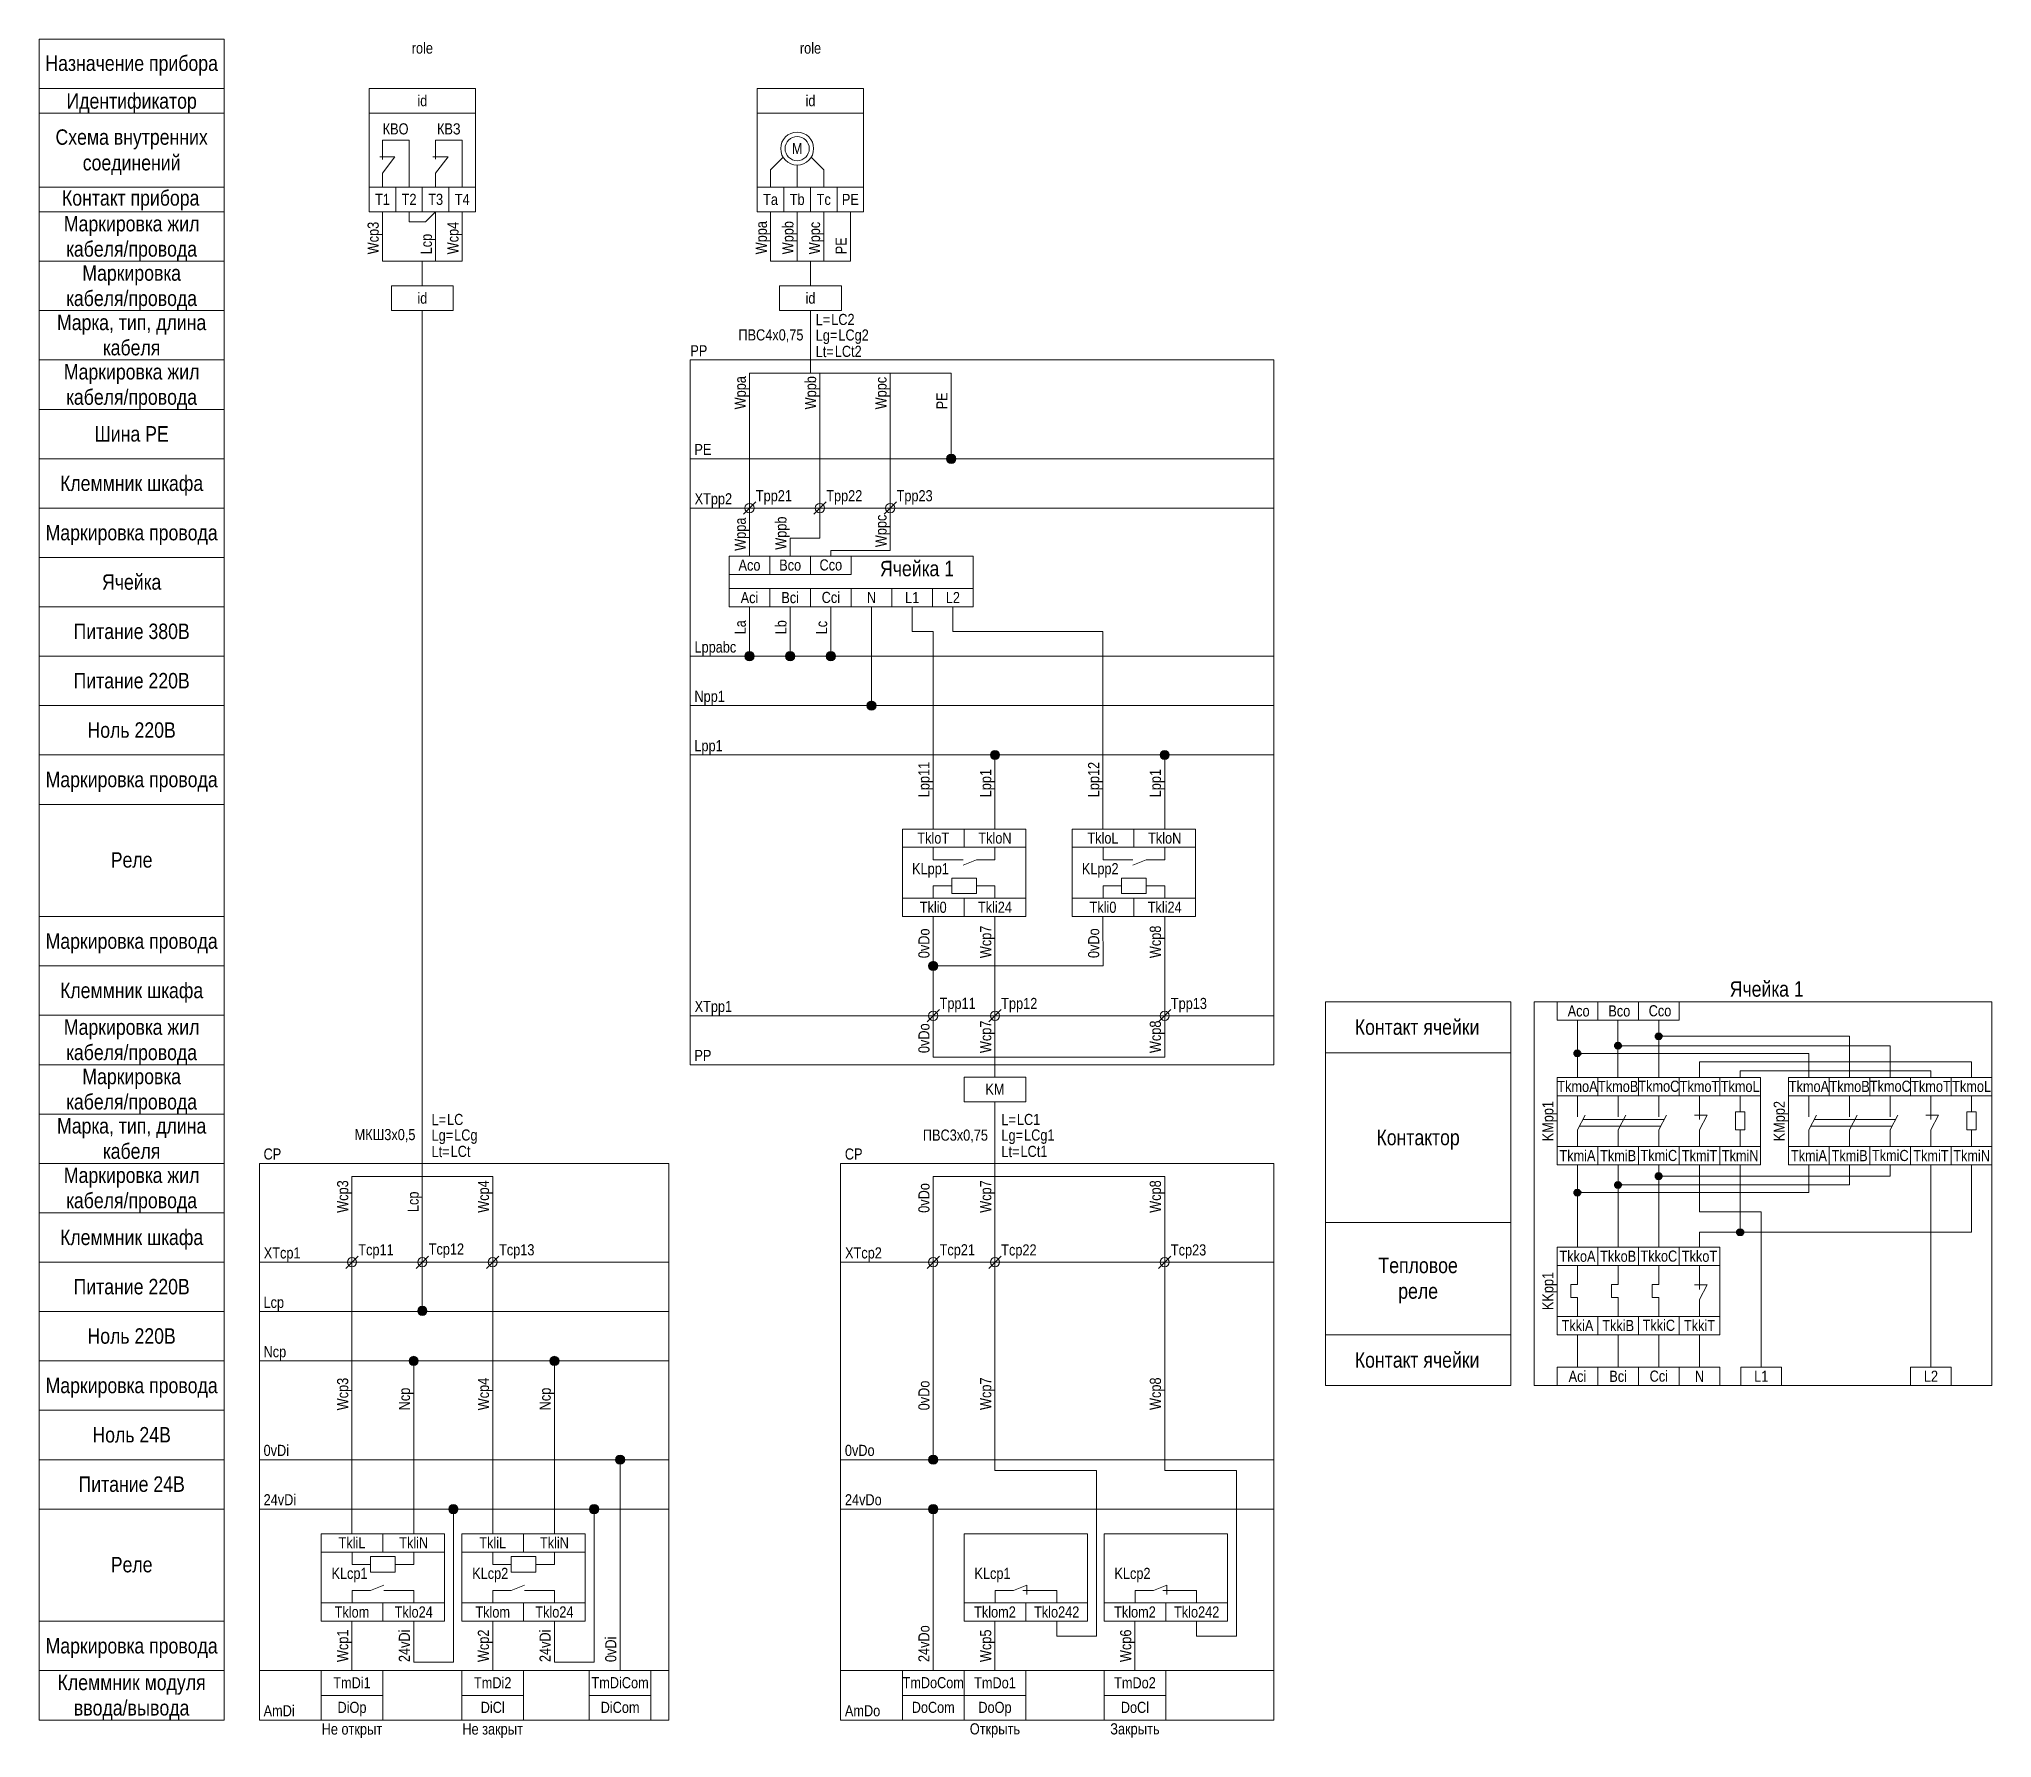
# Model space of a CAD drawing. Header units: millimetres. Extents: x 20 to 336, y -280 to -5.
import ezdxf

# ---------------------------------------------------------------- set-up
doc = ezdxf.new("R2010")
doc.units = ezdxf.units.MM
doc.header["$MEASUREMENT"] = 0
doc.linetypes.add('1_1', pattern=[2000, 1000, -1000])
doc.linetypes.add('4_2_1_2', pattern=[6702.777624, 3527.777672, -1763.888836, 0, -1411.111116])
for name, color, linetype in [('cp_names', 7, 'Continuous'), ('cp_params_di', 7, 'Continuous'), ('cp_params_do', 7, 'Continuous'), ('cp_static_di', 7, 'Continuous'), ('cp_static_do', 7, 'Continuous'), ('id_names', 7, 'Continuous'), ('id_params_di', 7, 'Continuous'), ('id_params_do', 7, 'Continuous'), ('id_static_di', 7, 'Continuous'), ('id_static_do', 7, 'Continuous')]:
    doc.layers.add(name, color=color, linetype=linetype)
doc.styles.add('СГЕНЕРИР_СТИЛЬ_1', font='')
doc.styles.get('СГЕНЕРИР_СТИЛЬ_1').set_extended_font_data('Arial Narrow')

msp = doc.modelspace()

# ---------------------------------------------------------------- texts
at = {"layer": 'cp_names', "color": 7, "linetype": 'Continuous', "lineweight": 15, "char_height": 2.5, "attachment_point": 2, "style": 'СГЕНЕРИР_СТИЛЬ_1'}
for s, insert, line_spacing_factor in [('\\A1;{\\pqc;\\fArial Narrow|b0|i0|c204|p34;Маркировка жил\\P\\pqc;\\fArial Narrow|b0|i0|c204|p34;кабеля/провода}', (35, -187.84), 0.982786), ('\\A1;{\\pqc;\\fArial Narrow|b0|i0|c204|p34;Клеммник модуля\\P\\pqc;\\fArial Narrow|b0|i0|c204|p34;ввода\\fArial Narrow|b0|i0|c204|p34;/вывода}', (35, -270.02), 0.985989)]:
    msp.add_mtext(s, dxfattribs=dict(at, insert=insert, line_spacing_factor=line_spacing_factor))
for s, insert in [('\\A1;{\\pqc;\\fArial Narrow|b0|i0|c204|p34;Клеммник\\fArial Narrow|b0|i0|c204|p34; шкафа}', (35, -197.9)), ('\\A1;{\\pqc;\\fArial Narrow|b0|i0|c204|p34;Питание \\fArial Narrow|b0|i0|c204|p34;220В}', (35, -205.89)), ('\\A1;{\\pqc;\\fArial Narrow|b0|i0|c204|p34;Ноль\\fArial Narrow|b0|i0|c204|p34; 220В}', (35, -213.89)), ('\\A1;{\\pqc;\\fArial Narrow|b0|i0|c204|p34;Маркировка \\fArial Narrow|b0|i0|c204|p34;провода}', (35, -221.9)), ('\\A1;{\\pqc;\\fArial Narrow|b0|i0|c204|p34;Ноль 24\\fArial Narrow|b0|i0|c204|p34;В}', (35, -229.89)), ('\\A1;{\\pqc;\\fArial Narrow|b0|i0|c204|p34;Питание 2\\fArial Narrow|b0|i0|c204|p34;4\\fArial Narrow|b0|i0|c204|p34;В}', (35, -237.89)), ('\\A1;{\\pqc;\\fArial Narrow|b0|i0|c204|p34;Реле}', (35, -250.93)), ('\\A1;{\\pqc;\\fArial Narrow|b0|i0|c204|p34;Маркировка \\fArial Narrow|b0|i0|c204|p34;провода}', (35, -264.08))]:
    msp.add_mtext(s, dxfattribs=dict(at, insert=insert))
at = {"layer": 'cp_params_di', "color": 7, "linetype": 'Continuous', "lineweight": 15, "char_height": 1.8, "style": 'СГЕНЕРИР_СТИЛЬ_1'}
for s, insert, attachment_point in [('\\A1;{\\pqc;\\fArial Narrow|b0|i0|c204|p34;CP}', (57.81, -184.75), 2), ('\\A1;{\\pqr;\\fArial Narrow|b0|i0|c204|p34;XTcp\\fArial Narrow|b0|i0|c204|p34;1}', (62.37, -200.77), 3), ('\\A1;{\\pql;\\fArial Narrow|b0|i0|c204|p34;Tcp\\fArial Narrow|b0|i0|c204|p34;1\\fArial Narrow|b0|i0|c204|p34;1}', (71.73, -200.27), 1), ('\\A1;{\\pql;\\fArial Narrow|b0|i0|c204|p34;Tcp\\fArial Narrow|b0|i0|c204|p34;1\\fArial Narrow|b0|i0|c204|p34;2}', (83.13, -200.15), 1), ('\\A1;{\\pql;\\fArial Narrow|b0|i0|c204|p34;Tcp\\fArial Narrow|b0|i0|c204|p34;1\\fArial Narrow|b0|i0|c204|p34;3}', (94.53, -200.27), 1), ('\\A1;{\\pqc;\\fArial Narrow|b0|i0|c204|p34;L\\fArial Narrow|b0|i0|c204|p34;cp}', (58.03, -208.78), 2), ('\\A1;{\\pqc;\\fArial Narrow|b0|i0|c204|p34;N\\fArial Narrow|b0|i0|c204|p34;cp}', (58.21, -216.78), 2), ('\\A1;{\\pqc;\\fArial Narrow|b0|i0|c204|p34;0v\\fArial Narrow|b0|i0|c204|p34;Di}', (58.44, -232.77), 2), ('\\A1;{\\pqc;\\fArial Narrow|b0|i0|c204|p34;24v\\fArial Narrow|b0|i0|c204|p34;Di}', (59.02, -240.77), 2), ('\\A1;{\\pqc;\\fArial Narrow|b0|i0|c204|p34;TkliL}', (70.7, -247.74), 2), ('\\A1;{\\pqc;\\fArial Narrow|b0|i0|c204|p34;ТkliN}', (80.7, -247.74), 2), ('\\A1;{\\pqc;\\fArial Narrow|b0|i0|c204|p34;TkliL}', (93.5, -247.74), 2), ('\\A1;{\\pqc;\\fArial Narrow|b0|i0|c204|p34;ТkliN}', (103.5, -247.74), 2), ('\\A1;{\\pqc;\\fArial Narrow|b0|i0|c204|p34;KLcp\\fArial Narrow|b0|i0|c204|p34;1}', (70.3, -252.7), 2), ('\\A1;{\\pqc;\\fArial Narrow|b0|i0|c204|p34;KLcp\\fArial Narrow|b0|i0|c204|p34;2}', (93.1, -252.7), 2), ('\\A1;{\\pqc;\\fArial Narrow|b0|i0|c204|p34;Тkl\\fArial Narrow|b0|i0|c204|p34;om}', (70.7, -258.96), 2), ('\\A1;{\\pqc;\\fArial Narrow|b0|i0|c204|p34;Tkl\\fArial Narrow|b0|i0|c204|p34;o24}', (80.7, -258.95), 2), ('\\A1;{\\pqc;\\fArial Narrow|b0|i0|c204|p34;Тkl\\fArial Narrow|b0|i0|c204|p34;om}', (93.5, -258.96), 2), ('\\A1;{\\pqc;\\fArial Narrow|b0|i0|c204|p34;Tkl\\fArial Narrow|b0|i0|c204|p34;o24}', (103.5, -258.95), 2), ('\\A1;{\\pqc;\\fArial Narrow|b0|i0|c204|p34;Tm\\fArial Narrow|b0|i0|c204|p34;Di\\fArial Narrow|b0|i0|c204|p34;1}', (70.7, -270.43), 2), ('\\A1;{\\pqc;\\fArial Narrow|b0|i0|c204|p34;TmDi2}', (93.5, -270.43), 2), ('\\A1;{\\pqc;\\fArial Narrow|b0|i0|c204|p34;TmDiCom}', (114.14, -270.41), 2), ('\\A1;{\\pqc;\\fArial Narrow|b0|i0|c204|p34;Am\\fArial Narrow|b0|i0|c204|p34;Di}', (58.9, -274.96), 2), ('\\A1;{\\pqc;\\fArial Narrow|b0|i0|c204|p34;Di\\fArial Narrow|b0|i0|c204|p34;Op}', (70.7, -274.41), 2), ('\\A1;{\\pqc;\\fArial Narrow|b0|i0|c204|p34;DiCl}', (93.5, -274.41), 2), ('\\A1;{\\pqc;\\fArial Narrow|b0|i0|c204|p34;Di\\fArial Narrow|b0|i0|c204|p34;Com}', (114.14, -274.41), 2)]:
    msp.add_mtext(s, dxfattribs=dict(at, insert=insert, attachment_point=attachment_point))
at = {"layer": 'cp_params_di', "color": 7, "linetype": 'Continuous', "lineweight": 15, "char_height": 1.8, "attachment_point": 1, "rotation": 90, "style": 'СГЕНЕРИР_СТИЛЬ_1'}
for s, insert in [('\\A1;{\\pql;\\fArial Narrow|b0|i0|c204|p34;Wcp\\fArial Narrow|b0|i0|c204|p34;3}', (68.29, -195.18)), ('\\A1;{\\pql;\\fArial Narrow|b0|i0|c204|p34;L\\fArial Narrow|b0|i0|c204|p34;cp}', (79.7, -195.06)), ('\\A1;{\\pql;\\fArial Narrow|b0|i0|c204|p34;Wcp\\fArial Narrow|b0|i0|c204|p34;4}', (91.1, -195.18)), ('\\A1;{\\pql;\\fArial Narrow|b0|i0|c204|p34;Wcp\\fArial Narrow|b0|i0|c204|p34;3}', (68.29, -227.18)), ('\\A1;{\\pql;\\fArial Narrow|b0|i0|c204|p34;N\\fArial Narrow|b0|i0|c204|p34;cp}', (78.3, -227.18)), ('\\A1;{\\pql;\\fArial Narrow|b0|i0|c204|p34;Wcp\\fArial Narrow|b0|i0|c204|p34;4}', (91.1, -227.18)), ('\\A1;{\\pql;\\fArial Narrow|b0|i0|c204|p34;N\\fArial Narrow|b0|i0|c204|p34;cp}', (101.1, -227.18)), ('\\A1;{\\pql;\\fArial Narrow|b0|i0|c204|p34;Wcp\\fArial Narrow|b0|i0|c204|p34;1}', (68.29, -267.97)), ('\\A1;{\\pql;\\fArial Narrow|b0|i0|c204|p34;24v\\fArial Narrow|b0|i0|c204|p34;Di}', (78.29, -267.97)), ('\\A1;{\\pql;\\fArial Narrow|b0|i0|c204|p34;Wcp\\fArial Narrow|b0|i0|c204|p34;2}', (91.09, -267.97)), ('\\A1;{\\pql;\\fArial Narrow|b0|i0|c204|p34;24v\\fArial Narrow|b0|i0|c204|p34;Di}', (101.09, -267.97)), ('\\A1;{\\pql;\\fArial Narrow|b0|i0|c204|p34;0v\\fArial Narrow|b0|i0|c204|p34;Di}', (111.73, -267.97))]:
    msp.add_mtext(s, dxfattribs=dict(at, insert=insert))
at = {"layer": 'cp_params_do', "color": 7, "linetype": 'Continuous', "lineweight": 15, "style": 'СГЕНЕРИР_СТИЛЬ_1'}
for s, insert, char_height, attachment_point in [('\\A1;{\\pqc;\\fArial Narrow|b0|i0|c204|p34;CP}', (151.99, -184.75), 1.8, 2), ('\\A1;{\\pqr;\\fArial Narrow|b0|i0|c204|p34;XTcp\\fArial Narrow|b0|i0|c204|p34;2}', (156.55, -200.77), 1.8, 3), ('\\A1;{\\pql;\\fArial Narrow|b0|i0|c204|p34;Tcp\\fArial Narrow|b0|i0|c204|p34;2\\fArial Narrow|b0|i0|c204|p34;1}', (165.91, -200.27), 1.8, 1), ('\\A1;{\\pql;\\fArial Narrow|b0|i0|c204|p34;Tcp\\fArial Narrow|b0|i0|c204|p34;2\\fArial Narrow|b0|i0|c204|p34;2}', (175.89, -200.29), 1.8, 1), ('\\A1;{\\pql;\\fArial Narrow|b0|i0|c204|p34;Tcp2\\fArial Narrow|b0|i0|c204|p34;3}', (203.38, -200.29), 1.8, 1), ('\\A1;{\\pqc;\\fArial Narrow|b0|i0|c204|p34;0v\\fArial Narrow|b0|i0|c204|p34;Do}', (152.97, -232.77), 1.8, 2), ('\\A1;{\\pqc;\\fArial Narrow|b0|i0|c204|p34;24v\\fArial Narrow|b0|i0|c204|p34;Do}', (153.55, -240.77), 1.8, 2), ('\\A1;{\\pqc;\\fArial Narrow|b0|i0|c204|p34;KLcp\\fArial Narrow|b0|i0|c204|p34;1}', (174.48, -252.7), 1.8, 2), ('\\A1;{\\pqc;\\fArial Narrow|b0|i0|c204|p34;KLcp\\fArial Narrow|b0|i0|c204|p34;2}', (197.16, -252.7), 1.8, 2), ('\\A1;{\\pqc;\\fArial Narrow|b0|i0|c204|p34;Тkl\\fArial Narrow|b0|i0|c204|p34;om2}', (174.88, -258.95), 1.8, 2), ('\\A1;{\\pqc;\\fArial Narrow|b0|i0|c204|p34;Tklo242}', (184.88, -258.95), 1.8, 2), ('\\A1;{\\pqc;\\fArial Narrow|b0|i0|c204|p34;Тkl\\fArial Narrow|b0|i0|c204|p34;om2}', (197.56, -258.95), 1.8, 2), ('\\A1;{\\pqc;\\fArial Narrow|b0|i0|c204|p34;Тkl\\fArial Narrow|b0|i0|c204|p34;o242}', (207.56, -258.95), 1.8, 2), ('\\A1;{\\pqc;\\fArial Narrow|b0|i0|c204|p34;Tm\\fArial Narrow|b0|i0|c204|p34;DoCom}', (164.88, -270.41), 1.79, 2), ('\\A1;{\\pqc;\\fArial Narrow|b0|i0|c204|p34;TmDo1}', (174.88, -270.43), 1.8, 2), ('\\A1;{\\pqc;\\fArial Narrow|b0|i0|c204|p34;TmDo2}', (197.56, -270.43), 1.8, 2), ('\\A1;{\\pqc;\\fArial Narrow|b0|i0|c204|p34;Am\\fArial Narrow|b0|i0|c204|p34;Do}', (153.43, -274.96), 1.8, 2), ('\\A1;{\\pqc;\\fArial Narrow|b0|i0|c204|p34;DoCom}', (164.88, -274.41), 1.79, 2), ('\\A1;{\\pqc;\\fArial Narrow|b0|i0|c204|p34;Do\\fArial Narrow|b0|i0|c204|p34;Op}', (174.88, -274.41), 1.8, 2), ('\\A1;{\\pqc;\\fArial Narrow|b0|i0|c204|p34;Do\\fArial Narrow|b0|i0|c204|p34;Cl}', (197.56, -274.41), 1.8, 2)]:
    msp.add_mtext(s, dxfattribs=dict(at, insert=insert, char_height=char_height, attachment_point=attachment_point))
at = {"layer": 'cp_params_do', "color": 7, "linetype": 'Continuous', "lineweight": 15, "char_height": 1.8, "attachment_point": 1, "rotation": 90, "style": 'СГЕНЕРИР_СТИЛЬ_1'}
for s, insert in [('\\A1;{\\pql;\\fArial Narrow|b0|i0|c204|p34;0v\\fArial Narrow|b0|i0|c204|p34;Do}', (162.47, -195.18)), ('\\A1;{\\pql;\\fArial Narrow|b0|i0|c204|p34;Wcp\\fArial Narrow|b0|i0|c204|p34;7}', (172.48, -195.18)), ('\\A1;{\\pql;\\fArial Narrow|b0|i0|c204|p34;Wcp\\fArial Narrow|b0|i0|c204|p34;8}', (199.97, -195.18)), ('\\A1;{\\pql;\\fArial Narrow|b0|i0|c204|p34;0v\\fArial Narrow|b0|i0|c204|p34;Do}', (162.47, -227.18)), ('\\A1;{\\pql;\\fArial Narrow|b0|i0|c204|p34;Wcp\\fArial Narrow|b0|i0|c204|p34;7}', (172.48, -227.13)), ('\\A1;{\\pql;\\fArial Narrow|b0|i0|c204|p34;Wcp\\fArial Narrow|b0|i0|c204|p34;8}', (199.97, -227.13)), ('\\A1;{\\pql;\\fArial Narrow|b0|i0|c204|p34;24v\\fArial Narrow|b0|i0|c204|p34;Do}', (162.47, -267.97)), ('\\A1;{\\pql;\\fArial Narrow|b0|i0|c204|p34;Wcp\\fArial Narrow|b0|i0|c204|p34;5}', (172.48, -267.97)), ('\\A1;{\\pql;\\fArial Narrow|b0|i0|c204|p34;Wcp\\fArial Narrow|b0|i0|c204|p34;6}', (195.16, -267.97))]:
    msp.add_mtext(s, dxfattribs=dict(at, insert=insert))
at = {"layer": 'cp_static_di', "color": 7, "linetype": 'Continuous', "lineweight": 15, "char_height": 1.8, "attachment_point": 2, "style": 'СГЕНЕРИР_СТИЛЬ_1'}
for s, insert in [('\\A1;{\\pqc;\\fArial Narrow|b0|i0|c204|p34;Не о\\fArial Narrow|b0|i0|c204|p34;ткрыт}', (70.7, -277.92)), ('\\A1;{\\pqc;\\fArial Narrow|b0|i0|c204|p34;Не з\\fArial Narrow|b0|i0|c204|p34;акрыт}', (93.5, -277.92))]:
    msp.add_mtext(s, dxfattribs=dict(at, insert=insert))
at = {"layer": 'cp_static_do', "color": 7, "linetype": 'Continuous', "lineweight": 15, "char_height": 1.8, "attachment_point": 2, "style": 'СГЕНЕРИР_СТИЛЬ_1'}
for s, insert in [('\\A1;{\\pqc;\\fArial Narrow|b0|i0|c204|p34;Открыть}', (174.88, -277.89)), ('\\A1;{\\pqc;\\fArial Narrow|b0|i0|c204|p34;Закрыть}', (197.56, -277.89))]:
    msp.add_mtext(s, dxfattribs=dict(at, insert=insert))
at = {"layer": 'id_names', "color": 7, "linetype": 'Continuous', "lineweight": 15, "char_height": 2.5, "attachment_point": 2, "style": 'СГЕНЕРИР_СТИЛЬ_1'}
for s, insert in [('\\A1;{\\pqc;\\fArial Narrow|b0|i0|c204|p34;Назначение прибора}', (35, -7.66)), ('\\A1;{\\pqc;\\fArial Narrow|b0|i0|c204|p34;Идентификатор}', (35, -13.78)), ('\\A1;{\\pqc;\\fArial Narrow|b0|i0|c204|p34;Контакт прибора}', (34.85, -29.49)), ('\\A1;{\\pqc;\\fArial Narrow|b0|i0|c204|p34;Шина РЕ}', (35, -67.72)), ('\\A1;{\\pqc;\\fArial Narrow|b0|i0|c204|p34;Клеммник\\fArial Narrow|b0|i0|c204|p34; шкафа}', (35, -75.72)), ('\\A1;{\\pqc;\\fArial Narrow|b0|i0|c204|p34;Маркировка \\fArial Narrow|b0|i0|c204|p34;провода}', (35, -83.72)), ('\\A1;{\\pqc;\\fArial Narrow|b0|i0|c204|p34;Ячейка}', (35, -91.72)), ('\\A1;{\\pqc;\\fArial Narrow|b0|i0|c204|p34;Питание 380В}', (35, -99.71)), ('\\A1;{\\pqc;\\fArial Narrow|b0|i0|c204|p34;Питание \\fArial Narrow|b0|i0|c204|p34;220В}', (35, -107.71)), ('\\A1;{\\pqc;\\fArial Narrow|b0|i0|c204|p34;Ноль\\fArial Narrow|b0|i0|c204|p34; 220В}', (35, -115.71)), ('\\A1;{\\pqc;\\fArial Narrow|b0|i0|c204|p34;Маркировка \\fArial Narrow|b0|i0|c204|p34;провода}', (35, -123.72)), ('\\A1;{\\pqc;\\fArial Narrow|b0|i0|c204|p34;Реле}', (35, -136.75)), ('\\A1;{\\pqc;\\fArial Narrow|b0|i0|c204|p34;Маркировка \\fArial Narrow|b0|i0|c204|p34;провода}', (35, -149.9)), ('\\A1;{\\pqc;\\fArial Narrow|b0|i0|c204|p34;Клеммник\\fArial Narrow|b0|i0|c204|p34; шкафа}', (35, -157.9)), ('\\A1;{\\pqc;\\fArial Narrow|b0|i0|c204|p34;Контакт \\fArial Narrow|b0|i0|c204|p34;ячейки}', (243.28, -163.84)), ('\\A1;{\\pqc;\\fArial Narrow|b0|i0|c204|p34;Контактор}', (243.44, -181.72)), ('\\A1;{\\pqc;\\fArial Narrow|b0|i0|c204|p34;Контакт \\fArial Narrow|b0|i0|c204|p34;ячейки}', (243.28, -217.77))]:
    msp.add_mtext(s, dxfattribs=dict(at, insert=insert))
at = {"layer": 'id_names', "color": 7, "linetype": 'Continuous', "lineweight": 15, "insert": (35, -19.63), "char_height": 2.5, "width": 30, "attachment_point": 2, "line_spacing_factor": 0.996473, "style": 'СГЕНЕРИР_СТИЛЬ_1'}
msp.add_mtext('\\A1;{\\pqc;\\fArial Narrow|b0|i0|c204|p34;Схема внутренних соединений}', dxfattribs=at)
at = {"layer": 'id_names', "color": 7, "linetype": 'Continuous', "lineweight": 15, "char_height": 2.5, "attachment_point": 2, "style": 'СГЕНЕРИР_СТИЛЬ_1'}
for s, insert, line_spacing_factor in [('\\A1;{\\pqc;\\fArial Narrow|b0|i0|c204|p34;Маркировка жил\\P\\pqc;\\fArial Narrow|b0|i0|c204|p34;кабеля/провода}', (35, -33.66), 0.982786), ('\\A1;{\\pqc;\\fArial Narrow|b0|i0|c204|p34;Маркировка\\P\\pqc;\\fArial Narrow|b0|i0|c204|p34;кабеля/провода}', (35, -41.66), 0.982786), ('\\A1;{\\pqc;\\fArial Narrow|b0|i0|c204|p34;Марка, тип\\fArial Narrow|b0|i0|c204|p34;, длина\\P\\pqc;\\fArial Narrow|b0|i0|c204|p34;кабеля}', (35, -49.66), 0.98101), ('\\A1;{\\pqc;\\fArial Narrow|b0|i0|c204|p34;Маркировка жил\\P\\pqc;\\fArial Narrow|b0|i0|c204|p34;кабеля/провода}', (35, -57.66), 0.982786), ('\\A1;{\\pqc;\\fArial Narrow|b0|i0|c204|p34;Маркировка жил\\P\\pqc;\\fArial Narrow|b0|i0|c204|p34;кабеля/провода}', (35, -163.84), 0.982786), ('\\A1;{\\pqc;\\fArial Narrow|b0|i0|c204|p34;Маркировка\\P\\pqc;\\fArial Narrow|b0|i0|c204|p34;кабеля/провода}', (35, -171.84), 0.982786), ('\\A1;{\\pqc;\\fArial Narrow|b0|i0|c204|p34;Марка, тип\\fArial Narrow|b0|i0|c204|p34;, длина\\P\\pqc;\\fArial Narrow|b0|i0|c204|p34;кабеля}', (35, -179.84), 0.98101), ('\\A1;{\\pqc;\\fArial Narrow|b0|i0|c204|p34;Тепловое\\P\\pqc;\\fArial Narrow|b0|i0|c204|p34;реле}', (243.44, -202.45), 0.996475)]:
    msp.add_mtext(s, dxfattribs=dict(at, insert=insert, line_spacing_factor=line_spacing_factor))
at = {"layer": 'id_params_di', "color": 7, "linetype": 'Continuous', "lineweight": 15, "insert": (82.1, -5.56), "char_height": 1.8, "width": 30, "attachment_point": 2, "style": 'СГЕНЕРИР_СТИЛЬ_1'}
msp.add_mtext('\\A1;{\\pqc;\\fArial Narrow|b0|i0|c204|p34;role}', dxfattribs=at)
at = {"layer": 'id_params_di', "color": 7, "linetype": 'Continuous', "lineweight": 15, "char_height": 1.8, "style": 'СГЕНЕРИР_СТИЛЬ_1'}
for s, insert, attachment_point in [('\\A1;{\\pqc;\\fArial Narrow|b0|i0|c204|p34;id}', (82.1, -14.08), 2), ('\\A1;{\\pqc;\\fArial Narrow|b0|i0|c204|p34;T\\fArial Narrow|b0|i0|c204|p34;1}', (75.64, -30.07), 2), ('\\A1;{\\pqc;\\fArial Narrow|b0|i0|c204|p34;T2}', (79.95, -30.07), 2), ('\\A1;{\\pqc;\\fArial Narrow|b0|i0|c204|p34;T3}', (84.26, -30.07), 2), ('\\A1;{\\pqc;\\fArial Narrow|b0|i0|c204|p34;T4}', (88.56, -30.08), 2), ('\\A1;{\\pqc;\\fArial Narrow|b0|i0|c204|p34;id}', (82.1, -46.08), 2), ('\\A1;{\\pql;\\fArial Narrow|b0|i0|c204|p34;LC}', (86.11, -179.15), 1), ('\\A1;{\\pql;\\fArial Narrow|b0|i0|c204|p34;LCg}', (87.26, -181.67), 1), ('\\A1;{\\pql;\\fArial Narrow|b0|i0|c204|p34;LCt}', (86.69, -184.32), 1)]:
    msp.add_mtext(s, dxfattribs=dict(at, insert=insert, attachment_point=attachment_point))
at = {"layer": 'id_params_di', "color": 7, "linetype": 'Continuous', "lineweight": 15, "char_height": 1.8, "attachment_point": 1, "rotation": 90, "style": 'СГЕНЕРИР_СТИЛЬ_1'}
for s, insert in [('\\A1;{\\pql;\\fArial Narrow|b0|i0|c204|p34;Wcp\\fArial Narrow|b0|i0|c204|p34;3}', (73.23, -39.88)), ('\\A1;{\\pql;\\fArial Narrow|b0|i0|c204|p34;Wcp\\fArial Narrow|b0|i0|c204|p34;4}', (86.16, -39.88)), ('\\A1;{\\pql;\\fArial Narrow|b0|i0|c204|p34;L\\fArial Narrow|b0|i0|c204|p34;cp}', (81.85, -39.88))]:
    msp.add_mtext(s, dxfattribs=dict(at, insert=insert))
at = {"layer": 'id_params_do', "color": 7, "linetype": 'Continuous', "lineweight": 15, "insert": (144.99, -5.56), "char_height": 1.8, "width": 30, "attachment_point": 2, "style": 'СГЕНЕРИР_СТИЛЬ_1'}
msp.add_mtext('\\A1;{\\pqc;\\fArial Narrow|b0|i0|c204|p34;role}', dxfattribs=at)
at = {"layer": 'id_params_do', "color": 7, "linetype": 'Continuous', "lineweight": 15, "char_height": 1.8, "style": 'СГЕНЕРИР_СТИЛЬ_1'}
for s, insert, attachment_point in [('\\A1;{\\pqc;\\fArial Narrow|b0|i0|c204|p34;id}', (144.99, -14.08), 2), ('\\A1;{\\pqc;\\fArial Narrow|b0|i0|c204|p34;T\\fArial Narrow|b0|i0|c204|p34;a}', (138.52, -30.08), 2), ('\\A1;{\\pqc;\\fArial Narrow|b0|i0|c204|p34;Tb}', (142.83, -30.08), 2), ('\\A1;{\\pqc;\\fArial Narrow|b0|i0|c204|p34;Tc}', (147.14, -30.08), 2), ('\\A1;{\\pqc;\\fArial Narrow|b0|i0|c204|p34;id}', (144.99, -46.08), 2), ('\\A1;{\\pql;\\fArial Narrow|b0|i0|c204|p34;LC\\fArial Narrow|b0|i0|c204|p34;2}', (148.35, -49.53), 1), ('\\A1;{\\pql;\\fArial Narrow|b0|i0|c204|p34;LCg\\fArial Narrow|b0|i0|c204|p34;2}', (149.51, -52.05), 1), ('\\A1;{\\pqc;\\fArial Narrow|b0|i0|c204|p34;P\\fArial Narrow|b0|i0|c204|p34;P}', (126.9, -54.6), 2), ('\\A1;{\\pql;\\fArial Narrow|b0|i0|c204|p34;LCt\\fArial Narrow|b0|i0|c204|p34;2}', (148.93, -54.7), 1), ('\\A1;{\\pqr;\\fArial Narrow|b0|i0|c204|p34;X\\fArial Narrow|b0|i0|c204|p34;T\\fArial Narrow|b0|i0|c204|p34;pp2}', (132.29, -78.59), 3), ('\\A1;{\\pql;\\fArial Narrow|b0|i0|c204|p34;T\\fArial Narrow|b0|i0|c204|p34;pp21}', (136.14, -78.09), 1), ('\\A1;{\\pql;\\fArial Narrow|b0|i0|c204|p34;T\\fArial Narrow|b0|i0|c204|p34;pp22}', (147.54, -78.09), 1), ('\\A1;{\\pql;\\fArial Narrow|b0|i0|c204|p34;T\\fArial Narrow|b0|i0|c204|p34;pp23}', (158.94, -78.09), 1), ('\\A1;{\\pqc;\\fArial Narrow|b0|i0|c204|p34;Lpp\\fArial Narrow|b0|i0|c204|p34;abc}', (129.58, -102.6), 2), ('\\A1;{\\pqc;\\fArial Narrow|b0|i0|c204|p34;N\\fArial Narrow|b0|i0|c204|p34;pp1}', (128.65, -110.59), 2), ('\\A1;{\\pqc;\\fArial Narrow|b0|i0|c204|p34;L\\fArial Narrow|b0|i0|c204|p34;pp1}', (128.47, -118.59), 2), ('\\A1;{\\pqc;\\fArial Narrow|b0|i0|c204|p34;Tklo\\fArial Narrow|b0|i0|c204|p34;Т}', (164.88, -133.56), 2), ('\\A1;{\\pqc;\\fArial Narrow|b0|i0|c204|p34;Тkl\\fArial Narrow|b0|i0|c204|p34;o\\fArial Narrow|b0|i0|c204|p34;N}', (174.88, -133.56), 2), ('\\A1;{\\pqc;\\fArial Narrow|b0|i0|c204|p34;Tkl\\fArial Narrow|b0|i0|c204|p34;o\\fArial Narrow|b0|i0|c204|p34;L}', (192.38, -133.56), 2), ('\\A1;{\\pqc;\\fArial Narrow|b0|i0|c204|p34;Тkl\\fArial Narrow|b0|i0|c204|p34;o\\fArial Narrow|b0|i0|c204|p34;N}', (202.38, -133.56), 2), ('\\A1;{\\pqc;\\fArial Narrow|b0|i0|c204|p34;KLpp\\fArial Narrow|b0|i0|c204|p34;1}', (164.43, -138.52), 2), ('\\A1;{\\pqc;\\fArial Narrow|b0|i0|c204|p34;KL\\fArial Narrow|b0|i0|c204|p34;p\\fArial Narrow|b0|i0|c204|p34;p2}', (191.93, -138.52), 2), ('\\A1;{\\pqc;\\fArial Narrow|b0|i0|c204|p34;Тkli\\fArial Narrow|b0|i0|c204|p34;0}', (164.88, -144.77), 2), ('\\A1;{\\pqc;\\fArial Narrow|b0|i0|c204|p34;Tkl\\fArial Narrow|b0|i0|c204|p34;i\\fArial Narrow|b0|i0|c204|p34;24}', (174.88, -144.77), 2), ('\\A1;{\\pqc;\\fArial Narrow|b0|i0|c204|p34;Тkli\\fArial Narrow|b0|i0|c204|p34;0}', (192.38, -144.77), 2), ('\\A1;{\\pqc;\\fArial Narrow|b0|i0|c204|p34;Tkl\\fArial Narrow|b0|i0|c204|p34;i\\fArial Narrow|b0|i0|c204|p34;24}', (202.38, -144.77), 2), ('\\A1;{\\pqr;\\fArial Narrow|b0|i0|c204|p34;X\\fArial Narrow|b0|i0|c204|p34;T\\fArial Narrow|b0|i0|c204|p34;pp1}', (132.29, -160.84), 3), ('\\A1;{\\pql;\\fArial Narrow|b0|i0|c204|p34;T\\fArial Narrow|b0|i0|c204|p34;pp11}', (165.91, -160.34), 1), ('\\A1;{\\pql;\\fArial Narrow|b0|i0|c204|p34;T\\fArial Narrow|b0|i0|c204|p34;pp12}', (175.89, -160.36), 1), ('\\A1;{\\pql;\\fArial Narrow|b0|i0|c204|p34;T\\fArial Narrow|b0|i0|c204|p34;pp13}', (203.38, -160.36), 1), ('\\A1;{\\pqc;\\fArial Narrow|b0|i0|c204|p34;P\\fArial Narrow|b0|i0|c204|p34;P}', (127.56, -168.78), 2), ('\\A1;{\\pqc;\\fArial Narrow|b0|i0|c204|p34;Tk\\fArial Narrow|b0|i0|c204|p34;m\\fArial Narrow|b0|i0|c204|p34;oA}', (269.26, -173.8), 2), ('\\A1;{\\pqc;\\fArial Narrow|b0|i0|c204|p34;Tkmo\\fArial Narrow|b0|i0|c204|p34;B}', (275.85, -173.8), 2), ('\\A1;{\\pqc;\\fArial Narrow|b0|i0|c204|p34;Tkmo\\fArial Narrow|b0|i0|c204|p34;C}', (282.44, -173.77), 2), ('\\A1;{\\pqc;\\fArial Narrow|b0|i0|c204|p34;Tkmo\\fArial Narrow|b0|i0|c204|p34;T}', (289.03, -173.8), 2), ('\\A1;{\\pqc;\\fArial Narrow|b0|i0|c204|p34;Tkmo\\fArial Narrow|b0|i0|c204|p34;L}', (295.62, -173.8), 2), ('\\A1;{\\pqc;\\fArial Narrow|b0|i0|c204|p34;Tk\\fArial Narrow|b0|i0|c204|p34;m\\fArial Narrow|b0|i0|c204|p34;oA}', (306.76, -173.8), 2), ('\\A1;{\\pqc;\\fArial Narrow|b0|i0|c204|p34;Tkmo\\fArial Narrow|b0|i0|c204|p34;B}', (313.35, -173.8), 2), ('\\A1;{\\pqc;\\fArial Narrow|b0|i0|c204|p34;Tkmo\\fArial Narrow|b0|i0|c204|p34;C}', (319.94, -173.77), 2), ('\\A1;{\\pqc;\\fArial Narrow|b0|i0|c204|p34;Tkmo\\fArial Narrow|b0|i0|c204|p34;T}', (326.53, -173.8), 2), ('\\A1;{\\pqc;\\fArial Narrow|b0|i0|c204|p34;Tkmo\\fArial Narrow|b0|i0|c204|p34;L}', (333.12, -173.8), 2), ('\\A1;{\\pqc;\\fArial Narrow|b0|i0|c204|p34;KM}', (174.88, -174.26), 2), ('\\A1;{\\pql;\\fArial Narrow|b0|i0|c204|p34;LC\\fArial Narrow|b0|i0|c204|p34;1}', (178.44, -179.15), 1), ('\\A1;{\\pql;\\fArial Narrow|b0|i0|c204|p34;LCg\\fArial Narrow|b0|i0|c204|p34;1}', (179.6, -181.67), 1), ('\\A1;{\\pql;\\fArial Narrow|b0|i0|c204|p34;LCt\\fArial Narrow|b0|i0|c204|p34;1}', (179.02, -184.32), 1), ('\\A1;{\\pqc;\\fArial Narrow|b0|i0|c204|p34;Tkm\\fArial Narrow|b0|i0|c204|p34;i\\fArial Narrow|b0|i0|c204|p34;A}', (269.26, -185.02), 2), ('\\A1;{\\pqc;\\fArial Narrow|b0|i0|c204|p34;Tkmi\\fArial Narrow|b0|i0|c204|p34;B}', (275.85, -185.02), 2), ('\\A1;{\\pqc;\\fArial Narrow|b0|i0|c204|p34;Tkmi\\fArial Narrow|b0|i0|c204|p34;C}', (282.44, -184.99), 2), ('\\A1;{\\pqc;\\fArial Narrow|b0|i0|c204|p34;Tkmi\\fArial Narrow|b0|i0|c204|p34;T}', (289.03, -185.02), 2), ('\\A1;{\\pqc;\\fArial Narrow|b0|i0|c204|p34;Tkmi\\fArial Narrow|b0|i0|c204|p34;N}', (295.62, -185.02), 2), ('\\A1;{\\pqc;\\fArial Narrow|b0|i0|c204|p34;Tkm\\fArial Narrow|b0|i0|c204|p34;i\\fArial Narrow|b0|i0|c204|p34;A}', (306.76, -185.02), 2), ('\\A1;{\\pqc;\\fArial Narrow|b0|i0|c204|p34;Tkmi\\fArial Narrow|b0|i0|c204|p34;B}', (313.35, -185.02), 2), ('\\A1;{\\pqc;\\fArial Narrow|b0|i0|c204|p34;Tkmi\\fArial Narrow|b0|i0|c204|p34;C}', (319.94, -184.99), 2), ('\\A1;{\\pqc;\\fArial Narrow|b0|i0|c204|p34;Tkmi\\fArial Narrow|b0|i0|c204|p34;T}', (326.53, -185.02), 2), ('\\A1;{\\pqc;\\fArial Narrow|b0|i0|c204|p34;Tkmi\\fArial Narrow|b0|i0|c204|p34;N}', (333.12, -185.02), 2), ('\\A1;{\\pqc;\\fArial Narrow|b0|i0|c204|p34;Tk\\fArial Narrow|b0|i0|c204|p34;k\\fArial Narrow|b0|i0|c204|p34;oA}', (269.26, -201.32), 2), ('\\A1;{\\pqc;\\fArial Narrow|b0|i0|c204|p34;Tk\\fArial Narrow|b0|i0|c204|p34;k\\fArial Narrow|b0|i0|c204|p34;oB}', (275.85, -201.32), 2), ('\\A1;{\\pqc;\\fArial Narrow|b0|i0|c204|p34;Tk\\fArial Narrow|b0|i0|c204|p34;k\\fArial Narrow|b0|i0|c204|p34;oC}', (282.44, -201.29), 2), ('\\A1;{\\pqc;\\fArial Narrow|b0|i0|c204|p34;Tk\\fArial Narrow|b0|i0|c204|p34;k\\fArial Narrow|b0|i0|c204|p34;oT}', (289.03, -201.32), 2), ('\\A1;{\\pqc;\\fArial Narrow|b0|i0|c204|p34;Tk\\fArial Narrow|b0|i0|c204|p34;k\\fArial Narrow|b0|i0|c204|p34;iA}', (269.26, -212.54), 2), ('\\A1;{\\pqc;\\fArial Narrow|b0|i0|c204|p34;Tk\\fArial Narrow|b0|i0|c204|p34;k\\fArial Narrow|b0|i0|c204|p34;iB}', (275.85, -212.54), 2), ('\\A1;{\\pqc;\\fArial Narrow|b0|i0|c204|p34;Tk\\fArial Narrow|b0|i0|c204|p34;k\\fArial Narrow|b0|i0|c204|p34;iC}', (282.44, -212.5), 2), ('\\A1;{\\pqc;\\fArial Narrow|b0|i0|c204|p34;Tk\\fArial Narrow|b0|i0|c204|p34;k\\fArial Narrow|b0|i0|c204|p34;iT}', (289.03, -212.54), 2)]:
    msp.add_mtext(s, dxfattribs=dict(at, insert=insert, attachment_point=attachment_point))
at = {"layer": 'id_params_do', "color": 7, "linetype": 'Continuous', "lineweight": 15, "char_height": 1.8, "rotation": 90, "style": 'СГЕНЕРИР_СТИЛЬ_1'}
for s, insert, attachment_point in [('\\A1;{\\pql;\\fArial Narrow|b0|i0|c204|p34;W\\fArial Narrow|b0|i0|c204|p34;pp\\fArial Narrow|b0|i0|c204|p34;a}', (136.12, -39.88), 1), ('\\A1;{\\pql;\\fArial Narrow|b0|i0|c204|p34;Wpp\\fArial Narrow|b0|i0|c204|p34;b}', (140.43, -39.88), 1), ('\\A1;{\\pql;\\fArial Narrow|b0|i0|c204|p34;Wpp\\fArial Narrow|b0|i0|c204|p34;c}', (144.74, -39.88), 1), ('\\A1;{\\pql;\\fArial Narrow|b0|i0|c204|p34;Wppa}', (132.71, -65), 1), ('\\A1;{\\pql;\\fArial Narrow|b0|i0|c204|p34;Wpp\\fArial Narrow|b0|i0|c204|p34;b}', (144.11, -65), 1), ('\\A1;{\\pql;\\fArial Narrow|b0|i0|c204|p34;Wpp\\fArial Narrow|b0|i0|c204|p34;c}', (155.51, -65), 1), ('\\A1;{\\pql;\\fArial Narrow|b0|i0|c204|p34;Wppc}', (155.51, -87.33), 1), ('\\A1;{\\pql;\\fArial Narrow|b0|i0|c204|p34;W\\fArial Narrow|b0|i0|c204|p34;p\\fArial Narrow|b0|i0|c204|p34;pa}', (132.71, -87.92), 1), ('\\A1;{\\pql;\\fArial Narrow|b0|i0|c204|p34;W\\fArial Narrow|b0|i0|c204|p34;p\\fArial Narrow|b0|i0|c204|p34;pb}', (139.3, -87.75), 1), ('\\A1;{\\pql;\\fArial Narrow|b0|i0|c204|p34;La}', (132.71, -101.45), 1), ('\\A1;{\\pql;\\fArial Narrow|b0|i0|c204|p34;L\\fArial Narrow|b0|i0|c204|p34;b}', (139.3, -101.45), 1), ('\\A1;{\\pql;\\fArial Narrow|b0|i0|c204|p34;L\\fArial Narrow|b0|i0|c204|p34;c}', (145.89, -101.45), 1), ('\\A1;{\\pqc;\\fArial Narrow|b0|i0|c204|p34;Lpp1\\fArial Narrow|b0|i0|c204|p34;1}', (162.47, -124.98), 2), ('\\A1;{\\pqc;\\fArial Narrow|b0|i0|c204|p34;L\\fArial Narrow|b0|i0|c204|p34;pp1}', (172.47, -125.56), 2), ('\\A1;{\\pqc;\\fArial Narrow|b0|i0|c204|p34;Lpp1\\fArial Narrow|b0|i0|c204|p34;2}', (189.97, -124.98), 2), ('\\A1;{\\pqc;\\fArial Narrow|b0|i0|c204|p34;L\\fArial Narrow|b0|i0|c204|p34;pp1}', (199.97, -125.56), 2), ('\\A1;{\\pql;\\fArial Narrow|b0|i0|c204|p34;0v\\fArial Narrow|b0|i0|c204|p34;Do}', (162.47, -153.92), 1), ('\\A1;{\\pql;\\fArial Narrow|b0|i0|c204|p34;Wcp\\fArial Narrow|b0|i0|c204|p34;7}', (172.48, -153.92), 1), ('\\A1;{\\pql;\\fArial Narrow|b0|i0|c204|p34;0v\\fArial Narrow|b0|i0|c204|p34;Do}', (189.97, -153.9), 1), ('\\A1;{\\pql;\\fArial Narrow|b0|i0|c204|p34;Wcp\\fArial Narrow|b0|i0|c204|p34;8}', (199.97, -153.92), 1), ('\\A1;{\\pql;\\fArial Narrow|b0|i0|c204|p34;Wcp\\fArial Narrow|b0|i0|c204|p34;7}', (172.48, -169.3), 1), ('\\A1;{\\pql;\\fArial Narrow|b0|i0|c204|p34;Wcp\\fArial Narrow|b0|i0|c204|p34;8}', (199.97, -169.3), 1), ('\\A1;{\\pql;\\fArial Narrow|b0|i0|c204|p34;0v\\fArial Narrow|b0|i0|c204|p34;Do}', (162.47, -169.3), 1), ('\\A1;{\\pqc;\\fArial Narrow|b0|i0|c204|p34;KMpp\\fArial Narrow|b0|i0|c204|p34;1}', (263.56, -180.33), 2), ('\\A1;{\\pqc;\\fArial Narrow|b0|i0|c204|p34;KMpp\\fArial Narrow|b0|i0|c204|p34;2}', (301.05, -180.33), 2), ('\\A1;{\\pqc;\\fArial Narrow|b0|i0|c204|p34;K\\fArial Narrow|b0|i0|c204|p34;K\\fArial Narrow|b0|i0|c204|p34;pp1}', (263.56, -207.85), 2)]:
    msp.add_mtext(s, dxfattribs=dict(at, insert=insert, attachment_point=attachment_point))
at = {"layer": 'id_static_di', "color": 7, "linetype": 'Continuous', "lineweight": 15, "char_height": 1.8, "style": 'СГЕНЕРИР_СТИЛЬ_1'}
for s, insert, attachment_point in [('\\A1;{\\pqc;\\fArial Narrow|b0|i0|c204|p34;КВО}', (77.77, -18.65), 2), ('\\A1;{\\pqc;\\fArial Narrow|b0|i0|c204|p34;КВ\\fArial Narrow|b0|i0|c204|p34;З}', (86.39, -18.65), 2), ('\\A1;{\\pql;\\fArial Narrow|b0|i0|c204|p34;L=}', (83.6, -179.18), 1), ('\\A1;{\\pql;\\fArial Narrow|b0|i0|c204|p34;Lg=}', (83.6, -181.7), 1), ('\\A1;{\\pql;\\fArial Narrow|b0|i0|c204|p34;Lt=}', (83.6, -184.35), 1)]:
    msp.add_mtext(s, dxfattribs=dict(at, insert=insert, attachment_point=attachment_point))
at = {"layer": 'id_static_di', "color": 7, "linetype": 'Continuous', "lineweight": 40, "insert": (71.13, -181.6), "char_height": 1.8, "attachment_point": 1, "style": 'СГЕНЕРИР_СТИЛЬ_1'}
msp.add_mtext('\\A1;{\\pql;\\fArial Narrow|b0|i0|c204|p34;МКШ3х0,5}', dxfattribs=at)
at = {"layer": 'id_static_do', "color": 7, "linetype": 'Continuous', "lineweight": 15, "style": 'СГЕНЕРИР_СТИЛЬ_1'}
for s, insert, char_height, attachment_point in [('\\A1;{\\pqc;\\fArial Narrow|b0|i0|c204|p34;M}', (142.83, -21.83), 1.8, 2), ('\\A1;{\\pqc;\\fArial Narrow|b0|i0|c204|p34;PE}', (151.45, -30.08), 1.8, 2), ('\\A1;{\\pql;\\fArial Narrow|b0|i0|c204|p34;L=}', (145.84, -49.56), 1.8, 1), ('\\A1;{\\pql;\\fArial Narrow|b0|i0|c204|p34;Lg=}', (145.84, -52.08), 1.8, 1), ('\\A1;{\\pql;\\fArial Narrow|b0|i0|c204|p34;Lt=}', (145.84, -54.73), 1.8, 1), ('\\A1;{\\pqc;\\fArial Narrow|b0|i0|c204|p34;PE}', (127.56, -70.6), 1.8, 2), ('\\A1;{\\pqc;\\fArial Narrow|b0|i0|c204|p34;A\\fArial Narrow|b0|i0|c204|p34;c\\fArial Narrow|b0|i0|c204|p34;o}', (135.11, -89.33), 1.8, 2), ('\\A1;{\\pqc;\\fArial Narrow|b0|i0|c204|p34;B\\fArial Narrow|b0|i0|c204|p34;c\\fArial Narrow|b0|i0|c204|p34;o}', (141.7, -89.33), 1.8, 2), ('\\A1;{\\pqc;\\fArial Narrow|b0|i0|c204|p34;C\\fArial Narrow|b0|i0|c204|p34;c\\fArial Narrow|b0|i0|c204|p34;o}', (148.29, -89.3), 1.8, 2), ('\\A1;{\\pqc;\\fArial Narrow|b0|i0|c204|p34;Ячейка 1}', (162.25, -89.54), 2.5, 2), ('\\A1;{\\pqc;\\fArial Narrow|b0|i0|c204|p34;A\\fArial Narrow|b0|i0|c204|p34;c\\fArial Narrow|b0|i0|c204|p34;i}', (135.11, -94.6), 1.8, 2), ('\\A1;{\\pqc;\\fArial Narrow|b0|i0|c204|p34;B\\fArial Narrow|b0|i0|c204|p34;c\\fArial Narrow|b0|i0|c204|p34;i}', (141.7, -94.6), 1.8, 2), ('\\A1;{\\pqc;\\fArial Narrow|b0|i0|c204|p34;C\\fArial Narrow|b0|i0|c204|p34;c\\fArial Narrow|b0|i0|c204|p34;i}', (148.29, -94.57), 1.8, 2), ('\\A1;{\\pqc;\\fArial Narrow|b0|i0|c204|p34;N}', (154.88, -94.6), 1.8, 2), ('\\A1;{\\pqc;\\fArial Narrow|b0|i0|c204|p34;L1}', (161.47, -94.59), 1.8, 2), ('\\A1;{\\pqc;\\fArial Narrow|b0|i0|c204|p34;L\\fArial Narrow|b0|i0|c204|p34;2}', (168.06, -94.59), 1.8, 2), ('\\A1;{\\pqc;\\fArial Narrow|b0|i0|c204|p34;Ячейка 1}', (299.92, -157.66), 2.5, 2), ('\\A1;{\\pqc;\\fArial Narrow|b0|i0|c204|p34;A\\fArial Narrow|b0|i0|c204|p34;c\\fArial Narrow|b0|i0|c204|p34;o}', (269.45, -161.57), 1.8, 2), ('\\A1;{\\pqc;\\fArial Narrow|b0|i0|c204|p34;B\\fArial Narrow|b0|i0|c204|p34;c\\fArial Narrow|b0|i0|c204|p34;o}', (276.04, -161.57), 1.8, 2), ('\\A1;{\\pqc;\\fArial Narrow|b0|i0|c204|p34;C\\fArial Narrow|b0|i0|c204|p34;c\\fArial Narrow|b0|i0|c204|p34;o}', (282.63, -161.54), 1.8, 2), ('\\A1;{\\pql;\\fArial Narrow|b0|i0|c204|p34;L=}', (175.93, -179.18), 1.8, 1), ('\\A1;{\\pql;\\fArial Narrow|b0|i0|c204|p34;Lg=}', (175.93, -181.7), 1.8, 1), ('\\A1;{\\pql;\\fArial Narrow|b0|i0|c204|p34;Lt=}', (175.93, -184.35), 1.8, 1), ('\\A1;{\\pqc;\\fArial Narrow|b0|i0|c204|p34;A\\fArial Narrow|b0|i0|c204|p34;c\\fArial Narrow|b0|i0|c204|p34;i}', (269.26, -220.77), 1.8, 2), ('\\A1;{\\pqc;\\fArial Narrow|b0|i0|c204|p34;B\\fArial Narrow|b0|i0|c204|p34;c\\fArial Narrow|b0|i0|c204|p34;i}', (275.85, -220.77), 1.8, 2), ('\\A1;{\\pqc;\\fArial Narrow|b0|i0|c204|p34;C\\fArial Narrow|b0|i0|c204|p34;c\\fArial Narrow|b0|i0|c204|p34;i}', (282.44, -220.74), 1.8, 2), ('\\A1;{\\pqc;\\fArial Narrow|b0|i0|c204|p34;N}', (289.03, -220.77), 1.8, 2), ('\\A1;{\\pqc;\\fArial Narrow|b0|i0|c204|p34;L1}', (299.03, -220.76), 1.8, 2), ('\\A1;{\\pqc;\\fArial Narrow|b0|i0|c204|p34;L\\fArial Narrow|b0|i0|c204|p34;2}', (326.53, -220.76), 1.8, 2)]:
    msp.add_mtext(s, dxfattribs=dict(at, insert=insert, char_height=char_height, attachment_point=attachment_point))
at = {"layer": 'id_static_do', "color": 7, "linetype": 'Continuous', "lineweight": 15, "char_height": 1.8, "attachment_point": 1, "rotation": 90, "style": 'СГЕНЕРИР_СТИЛЬ_1'}
for insert in [(149.05, -39.88), (165.38, -65)]:
    msp.add_mtext('\\A1;{\\pql;\\fArial Narrow|b0|i0|c204|p34;PE}', dxfattribs=dict(at, insert=insert))
at = {"layer": 'id_static_do', "color": 7, "linetype": 'Continuous', "lineweight": 40, "char_height": 1.8, "attachment_point": 1, "style": 'СГЕНЕРИР_СТИЛЬ_1'}
for s, insert in [('\\A1;{\\pql;\\fArial Narrow|b0|i0|c204|p34;ПВС\\fArial Narrow|b0|i0|c204|p34;4\\fArial Narrow|b0|i0|c204|p34;х0,75}', (133.31, -52.03)), ('\\A1;{\\pql;\\fArial Narrow|b0|i0|c204|p34;ПВС3\\fArial Narrow|b0|i0|c204|p34;х0,\\fArial Narrow|b0|i0|c204|p34;7\\fArial Narrow|b0|i0|c204|p34;5}', (163.2, -181.69))]:
    msp.add_mtext(s, dxfattribs=dict(at, insert=insert))

# ---------------------------------------------------------------- hatches: boundary and pattern name
at = {"layer": 'cp_static_di', "linetype": 'Continuous', "lineweight": 0, "true_color": 0x000000}
for points in [[(81.35, -211.06), (81.41, -211.35), (81.57, -211.59), (81.81, -211.75), (82.1, -211.81), (82.39, -211.75), (82.63, -211.59), (82.79, -211.35), (82.85, -211.06), (82.79, -210.77), (82.63, -210.53), (82.39, -210.37), (82.1, -210.31), (81.81, -210.37), (81.57, -210.53), (81.41, -210.77)], [(79.95, -219.18), (80.01, -219.47), (80.17, -219.71), (80.41, -219.87), (80.7, -219.93), (80.99, -219.87), (81.23, -219.71), (81.39, -219.47), (81.45, -219.18), (81.39, -218.89), (81.23, -218.65), (80.99, -218.49), (80.7, -218.43), (80.41, -218.49), (80.17, -218.65), (80.01, -218.89)], [(102.75, -219.18), (102.81, -219.47), (102.97, -219.71), (103.21, -219.87), (103.5, -219.93), (103.79, -219.87), (104.03, -219.71), (104.19, -219.47), (104.25, -219.18), (104.19, -218.89), (104.03, -218.65), (103.79, -218.49), (103.5, -218.43), (103.21, -218.49), (102.97, -218.65), (102.81, -218.89)], [(113.39, -235.18), (113.45, -235.47), (113.61, -235.71), (113.85, -235.87), (114.14, -235.93), (114.43, -235.87), (114.67, -235.71), (114.83, -235.47), (114.89, -235.18), (114.83, -234.89), (114.67, -234.65), (114.43, -234.49), (114.14, -234.43), (113.85, -234.49), (113.61, -234.65), (113.45, -234.89)], [(86.38, -243.18), (86.43, -243.47), (86.6, -243.71), (86.84, -243.87), (87.13, -243.93), (87.41, -243.87), (87.66, -243.71), (87.82, -243.47), (87.88, -243.18), (87.82, -242.89), (87.66, -242.65), (87.41, -242.49), (87.13, -242.43), (86.84, -242.49), (86.6, -242.65), (86.43, -242.89)], [(109.18, -243.18), (109.23, -243.47), (109.4, -243.71), (109.64, -243.87), (109.93, -243.93), (110.21, -243.87), (110.46, -243.71), (110.62, -243.47), (110.68, -243.18), (110.62, -242.89), (110.46, -242.65), (110.21, -242.49), (109.93, -242.43), (109.64, -242.49), (109.4, -242.65), (109.23, -242.89)]]:
    msp.add_hatch(color=18, dxfattribs=at).paths.add_polyline_path(points)
at = {"layer": 'cp_static_do', "linetype": 'Continuous', "lineweight": 0, "true_color": 0x000000}
for points in [[(164.13, -235.18), (164.19, -235.47), (164.35, -235.71), (164.6, -235.87), (164.88, -235.93), (165.17, -235.87), (165.41, -235.71), (165.58, -235.47), (165.63, -235.18), (165.58, -234.89), (165.41, -234.65), (165.17, -234.49), (164.88, -234.43), (164.6, -234.49), (164.35, -234.65), (164.19, -234.89)], [(164.13, -243.18), (164.19, -243.47), (164.35, -243.71), (164.6, -243.87), (164.88, -243.93), (165.17, -243.87), (165.41, -243.71), (165.58, -243.47), (165.63, -243.18), (165.58, -242.89), (165.41, -242.65), (165.17, -242.49), (164.88, -242.43), (164.6, -242.49), (164.35, -242.65), (164.19, -242.89)]]:
    msp.add_hatch(color=18, dxfattribs=at).paths.add_polyline_path(points)
at = {"layer": 'id_static_do', "linetype": 'Continuous', "lineweight": 0, "true_color": 0x000000}
for points in [[(167.04, -73), (167.09, -73.29), (167.26, -73.53), (167.5, -73.69), (167.79, -73.75), (168.07, -73.69), (168.32, -73.53), (168.48, -73.29), (168.54, -73), (168.48, -72.71), (168.32, -72.47), (168.07, -72.31), (167.79, -72.25), (167.5, -72.31), (167.26, -72.47), (167.09, -72.71)], [(134.36, -105), (134.42, -105.29), (134.58, -105.53), (134.83, -105.69), (135.11, -105.75), (135.4, -105.69), (135.64, -105.53), (135.81, -105.29), (135.86, -105), (135.81, -104.71), (135.64, -104.47), (135.4, -104.31), (135.11, -104.25), (134.83, -104.31), (134.58, -104.47), (134.42, -104.71)], [(140.95, -105), (141.01, -105.29), (141.17, -105.53), (141.42, -105.69), (141.7, -105.75), (141.99, -105.69), (142.23, -105.53), (142.4, -105.29), (142.45, -105), (142.4, -104.71), (142.23, -104.47), (141.99, -104.31), (141.7, -104.25), (141.42, -104.31), (141.17, -104.47), (141.01, -104.71)], [(147.54, -105), (147.6, -105.29), (147.76, -105.53), (148.01, -105.69), (148.29, -105.75), (148.58, -105.69), (148.82, -105.53), (148.99, -105.29), (149.04, -105), (148.99, -104.71), (148.82, -104.47), (148.58, -104.31), (148.29, -104.25), (148.01, -104.31), (147.76, -104.47), (147.6, -104.71)], [(154.13, -113), (154.19, -113.29), (154.35, -113.53), (154.6, -113.69), (154.88, -113.75), (155.17, -113.69), (155.41, -113.53), (155.58, -113.29), (155.63, -113), (155.58, -112.71), (155.41, -112.47), (155.17, -112.31), (154.88, -112.25), (154.6, -112.31), (154.35, -112.47), (154.19, -112.71)], [(174.13, -121), (174.19, -121.29), (174.35, -121.53), (174.6, -121.69), (174.88, -121.75), (175.17, -121.69), (175.41, -121.53), (175.58, -121.29), (175.63, -121), (175.58, -120.71), (175.41, -120.47), (175.17, -120.31), (174.88, -120.25), (174.6, -120.31), (174.35, -120.47), (174.19, -120.71)], [(201.63, -121), (201.69, -121.29), (201.85, -121.53), (202.09, -121.69), (202.38, -121.75), (202.67, -121.69), (202.91, -121.53), (203.07, -121.29), (203.13, -121), (203.07, -120.71), (202.91, -120.47), (202.67, -120.31), (202.38, -120.25), (202.09, -120.31), (201.85, -120.47), (201.69, -120.71)], [(164.13, -155.18), (164.19, -155.47), (164.35, -155.71), (164.6, -155.87), (164.88, -155.93), (165.17, -155.87), (165.41, -155.71), (165.58, -155.47), (165.63, -155.18), (165.58, -154.89), (165.41, -154.65), (165.17, -154.49), (164.88, -154.43), (164.6, -154.49), (164.35, -154.65), (164.19, -154.89)], [(275.35, -168.1), (275.39, -168.29), (275.5, -168.46), (275.66, -168.56), (275.85, -168.6), (276.05, -168.56), (276.21, -168.46), (276.32, -168.29), (276.35, -168.1), (276.32, -167.91), (276.21, -167.75), (276.05, -167.64), (275.85, -167.6), (275.66, -167.64), (275.5, -167.75), (275.39, -167.91)], [(281.94, -166.58), (281.98, -166.77), (282.09, -166.94), (282.25, -167.04), (282.44, -167.08), (282.64, -167.04), (282.8, -166.94), (282.91, -166.77), (282.94, -166.58), (282.91, -166.39), (282.8, -166.23), (282.64, -166.12), (282.44, -166.08), (282.25, -166.12), (282.09, -166.23), (281.98, -166.39)], [(268.76, -169.36), (268.8, -169.55), (268.91, -169.71), (269.07, -169.82), (269.26, -169.86), (269.46, -169.82), (269.62, -169.71), (269.73, -169.55), (269.76, -169.36), (269.73, -169.17), (269.62, -169.01), (269.46, -168.9), (269.26, -168.86), (269.07, -168.9), (268.91, -169.01), (268.8, -169.17)], [(281.94, -189.24), (281.98, -189.43), (282.09, -189.59), (282.25, -189.7), (282.44, -189.74), (282.64, -189.7), (282.8, -189.59), (282.91, -189.43), (282.94, -189.24), (282.91, -189.05), (282.8, -188.89), (282.64, -188.78), (282.44, -188.74), (282.25, -188.78), (282.09, -188.89), (281.98, -189.05)], [(268.76, -191.91), (268.8, -192.1), (268.91, -192.27), (269.07, -192.38), (269.26, -192.41), (269.46, -192.38), (269.62, -192.27), (269.73, -192.1), (269.76, -191.91), (269.73, -191.72), (269.62, -191.56), (269.46, -191.45), (269.26, -191.41), (269.07, -191.45), (268.91, -191.56), (268.8, -191.72)], [(275.35, -190.66), (275.39, -190.85), (275.5, -191.01), (275.66, -191.12), (275.85, -191.16), (276.05, -191.12), (276.21, -191.01), (276.32, -190.85), (276.35, -190.66), (276.32, -190.46), (276.21, -190.3), (276.05, -190.19), (275.85, -190.16), (275.66, -190.19), (275.5, -190.3), (275.39, -190.46)], [(295.12, -198.32), (295.16, -198.51), (295.27, -198.67), (295.43, -198.78), (295.62, -198.82), (295.82, -198.78), (295.98, -198.67), (296.09, -198.51), (296.12, -198.32), (296.09, -198.12), (295.98, -197.96), (295.82, -197.85), (295.62, -197.82), (295.43, -197.85), (295.27, -197.96), (295.16, -198.12)]]:
    msp.add_hatch(color=18, dxfattribs=at).paths.add_polyline_path(points)

# ---------------------------------------------------------------- linework, layer by layer
at = {"layer": 'cp_names', "color": 7, "linetype": 'Continuous', "lineweight": 15, "ltscale": 100}
for points in [[(20, -195.18), (50, -195.18), (50, -187.18), (20, -187.18)], [(20, -203.18), (50, -203.18), (50, -195.18), (20, -195.18)], [(20, -211.18), (50, -211.18), (50, -203.18), (20, -203.18)], [(20, -219.18), (50, -219.18), (50, -211.18), (20, -211.18)], [(20, -227.18), (50, -227.18), (50, -219.18), (20, -219.18)], [(20, -235.18), (50, -235.18), (50, -227.18), (20, -227.18)], [(20, -243.18), (50, -243.18), (50, -235.18), (20, -235.18)], [(20, -261.36), (50, -261.36), (50, -243.18), (20, -243.18)], [(20, -269.36), (50, -269.36), (50, -261.36), (20, -261.36)], [(20, -277.36), (50, -277.36), (50, -269.36), (20, -269.36)]]:
    msp.add_lwpolyline(points, close=True, dxfattribs=at)
at = {"layer": 'cp_static_di', "color": 7, "linetype": '1_1', "lineweight": 15, "ltscale": 100}
for p, q in [((122.02, -187.18), (55.7, -187.18)), ((55.7, -187.18), (55.7, -277.36)), ((122.02, -187.18), (122.02, -277.36))]:
    msp.add_line(p, q, dxfattribs=at)
at = {"layer": 'cp_static_di', "color": 7, "linetype": 'Continuous', "lineweight": 15, "ltscale": 100}
for p, q in [((70.7, -203.18), (70.7, -189.32)), ((70.7, -189.32), (93.5, -189.32)), ((70.7, -189.32), (70.7, -247.18)), ((82.1, -189.32), (82.1, -203.06)), ((93.5, -189.32), (93.5, -247.18)), ((93.5, -203.18), (93.5, -189.32)), ((69.7, -204.18), (71.7, -202.18)), ((81.1, -204.18), (83.1, -202.18)), ((92.5, -204.18), (94.5, -202.18)), ((82.1, -203.06), (82.1, -210.31)), ((55.7, -211.18), (122.02, -211.18)), ((55.7, -219.18), (122.02, -219.18)), ((80.7, -247.18), (80.7, -219.93)), ((103.5, -247.18), (103.5, -219.93)), ((55.7, -235.18), (122.02, -235.18)), ((114.14, -235.93), (114.14, -269.36)), ((55.7, -243.18), (122.02, -243.18)), ((87.13, -268), (87.13, -243.93)), ((109.93, -268), (109.93, -243.93)), ((70.7, -261.36), (70.7, -269.36)), ((80.7, -261.36), (80.7, -268)), ((93.5, -261.36), (93.5, -269.36)), ((103.5, -261.36), (103.5, -268)), ((80.7, -268), (87.13, -268)), ((103.5, -268), (109.93, -268)), ((55.7, -269.36), (122.02, -269.36)), ((55.7, -277.36), (122.02, -277.36))]:
    msp.add_line(p, q, dxfattribs=at)
at = {"layer": 'cp_static_di', "color": 7, "linetype": '4_2_1_2', "lineweight": 15, "ltscale": 100}
msp.add_line((55.7, -203.18), (122.02, -203.18), dxfattribs=at)
at = {"layer": 'cp_static_di', "color": 7, "linetype": 'Continuous', "lineweight": 15, "ltscale": 100}
for points in [[(65.7, -261.36), (85.7, -261.36), (85.7, -247.18), (65.7, -247.18)], [(65.7, -250.14), (75.7, -250.14), (75.7, -247.18), (65.7, -247.18)], [(75.7, -250.14), (85.7, -250.14), (85.7, -247.18), (75.7, -247.18)], [(88.5, -261.36), (108.5, -261.36), (108.5, -247.18), (88.5, -247.18)], [(88.5, -250.14), (98.5, -250.14), (98.5, -247.18), (88.5, -247.18)], [(98.5, -250.14), (108.5, -250.14), (108.5, -247.18), (98.5, -247.18)], [(77.7, -250.89), (77.7, -253.39), (73.7, -253.39), (73.7, -250.89)], [(100.5, -250.89), (100.5, -253.39), (96.5, -253.39), (96.5, -250.89)], [(65.7, -261.36), (75.7, -261.36), (75.7, -258.39), (65.7, -258.39)], [(75.7, -261.36), (85.7, -261.36), (85.7, -258.39), (75.7, -258.39)], [(88.5, -261.36), (98.5, -261.36), (98.5, -258.39), (88.5, -258.39)], [(98.5, -261.36), (108.5, -261.36), (108.5, -258.39), (98.5, -258.39)], [(65.7, -269.36), (75.7, -269.36), (75.7, -273.36), (65.7, -273.36)], [(88.5, -269.36), (98.5, -269.36), (98.5, -273.36), (88.5, -273.36)], [(109.14, -269.36), (119.14, -269.36), (119.14, -273.36), (109.14, -273.36)], [(65.7, -273.36), (75.7, -273.36), (75.7, -277.36), (65.7, -277.36)], [(88.5, -273.36), (98.5, -273.36), (98.5, -277.36), (88.5, -277.36)], [(109.14, -273.36), (119.14, -273.36), (119.14, -277.36), (109.14, -277.36)]]:
    msp.add_lwpolyline(points, close=True, dxfattribs=at)
for points in [[(70.71, -250.14), (70.71, -252.14), (73.7, -252.14)], [(80.7, -250.14), (80.7, -252.14), (77.7, -252.14)], [(93.51, -250.14), (93.51, -252.14), (96.5, -252.14)], [(103.5, -250.14), (103.5, -252.14), (100.5, -252.14)], [(73.7, -256.36), (75.84, -255.53)], [(96.5, -256.36), (98.64, -255.53)], [(70.71, -258.39), (70.71, -256.36), (73.7, -256.36)], [(77.7, -256.36), (75.84, -256.36)], [(80.7, -258.39), (80.7, -256.36), (77.7, -256.36)], [(93.51, -258.39), (93.51, -256.36), (96.5, -256.36)], [(100.5, -256.36), (98.64, -256.36)], [(103.5, -258.39), (103.5, -256.36), (100.5, -256.36)]]:
    msp.add_lwpolyline(points, dxfattribs=at)
for centre in [(70.7, -203.18), (82.1, -203.18), (93.5, -203.18), (82.1, -211.06), (80.7, -219.18), (103.5, -219.18), (114.14, -235.18), (87.13, -243.18), (109.93, -243.18)]:
    msp.add_circle(centre, 0.75, dxfattribs=at)
at = {"layer": 'cp_static_do', "color": 7, "linetype": '1_1', "lineweight": 15, "ltscale": 100}
for p, q in [((220.08, -187.18), (149.88, -187.18)), ((149.88, -187.18), (149.88, -277.36)), ((220.08, -187.18), (220.08, -277.36))]:
    msp.add_line(p, q, dxfattribs=at)
at = {"layer": 'cp_static_do', "color": 7, "linetype": 'Continuous', "lineweight": 15, "ltscale": 100}
for p, q in [((164.88, -189.32), (174.88, -189.32)), ((164.88, -203.18), (164.88, -189.32)), ((174.88, -189.32), (174.88, -203.18)), ((202.38, -189.32), (174.88, -189.32)), ((202.38, -189.32), (202.38, -203.18)), ((202.38, -195.18), (202.38, -236.94)), ((163.88, -204.18), (165.88, -202.18)), ((173.88, -204.18), (175.88, -202.18)), ((201.38, -204.18), (203.38, -202.18)), ((164.88, -234.43), (164.88, -203.18)), ((174.88, -203.18), (174.88, -236.94)), ((149.88, -235.18), (220.08, -235.18)), ((191.32, -236.94), (174.88, -236.94)), ((191.32, -263.8), (191.32, -236.94)), ((214, -236.94), (202.38, -236.94)), ((214, -263.8), (214, -236.94)), ((149.88, -243.18), (220.08, -243.18)), ((164.88, -243.93), (164.88, -269.36)), ((180.02, -255.53), (180.02, -257.02)), ((202.71, -255.53), (202.71, -257.02)), ((174.88, -261.36), (174.88, -269.36)), ((184.88, -261.36), (184.88, -263.8)), ((197.56, -261.36), (197.56, -269.36)), ((207.56, -261.36), (207.56, -263.8)), ((184.88, -263.8), (191.32, -263.8)), ((207.56, -263.8), (214, -263.8)), ((149.88, -269.36), (220.08, -269.36)), ((149.88, -277.36), (220.08, -277.36))]:
    msp.add_line(p, q, dxfattribs=at)
at = {"layer": 'cp_static_do', "color": 7, "linetype": '4_2_1_2', "lineweight": 15, "ltscale": 100}
msp.add_line((149.88, -203.18), (220.08, -203.18), dxfattribs=at)
at = {"layer": 'cp_static_do', "color": 7, "linetype": 'Continuous', "lineweight": 15, "ltscale": 100}
for points in [[(169.88, -261.36), (189.88, -261.36), (189.88, -247.18), (169.88, -247.18)], [(192.56, -261.36), (212.56, -261.36), (212.56, -247.18), (192.56, -247.18)], [(169.88, -261.36), (179.88, -261.36), (179.88, -258.39), (169.88, -258.39)], [(179.88, -261.36), (189.88, -261.36), (189.88, -258.39), (179.88, -258.39)], [(192.56, -261.36), (202.56, -261.36), (202.56, -258.39), (192.56, -258.39)], [(202.56, -261.36), (212.56, -261.36), (212.56, -258.39), (202.56, -258.39)], [(159.88, -269.36), (169.88, -269.36), (169.88, -273.36), (159.88, -273.36)], [(169.88, -269.36), (179.88, -269.36), (179.88, -273.36), (169.88, -273.36)], [(192.56, -269.36), (202.56, -269.36), (202.56, -273.36), (192.56, -273.36)], [(159.88, -273.36), (169.88, -273.36), (169.88, -277.36), (159.88, -277.36)], [(169.88, -273.36), (179.88, -273.36), (179.88, -277.36), (169.88, -277.36)], [(192.56, -273.36), (202.56, -273.36), (202.56, -277.36), (192.56, -277.36)]]:
    msp.add_lwpolyline(points, close=True, dxfattribs=at)
for points in [[(177.89, -256.36), (180.02, -255.53)], [(200.57, -256.36), (202.71, -255.53)], [(174.89, -258.39), (174.89, -256.36), (177.89, -256.36)], [(181.89, -256.36), (179.38, -256.36)], [(184.88, -258.39), (184.88, -256.36), (181.89, -256.36)], [(197.57, -258.39), (197.57, -256.36), (200.57, -256.36)], [(207.56, -258.39), (207.56, -256.36), (202.07, -256.36)]]:
    msp.add_lwpolyline(points, dxfattribs=at)
for centre in [(164.88, -203.18), (174.88, -203.18), (202.38, -203.18), (164.88, -235.18), (164.88, -243.18)]:
    msp.add_circle(centre, 0.75, dxfattribs=at)
at = {"layer": 'id_names', "color": 7, "linetype": 'Continuous', "lineweight": 15, "ltscale": 100}
for points in [[(20, -13), (50, -13), (50, -5), (20, -5)], [(20, -17), (50, -17), (50, -13), (20, -13)], [(20, -29), (50, -29), (50, -17), (20, -17)], [(20, -33), (50, -33), (50, -29), (20, -29)], [(20, -41), (50, -41), (50, -33), (20, -33)], [(20, -49), (50, -49), (50, -41), (20, -41)], [(20, -57), (50, -57), (50, -49), (20, -49)], [(20, -65), (50, -65), (50, -57), (20, -57)], [(20, -73), (50, -73), (50, -65), (20, -65)], [(20, -81), (50, -81), (50, -73), (20, -73)], [(20, -89), (50, -89), (50, -81), (20, -81)], [(20, -97), (50, -97), (50, -89), (20, -89)], [(20, -105), (50, -105), (50, -97), (20, -97)], [(20, -113), (50, -113), (50, -105), (20, -105)], [(20, -121), (50, -121), (50, -113), (20, -113)], [(20, -129), (50, -129), (50, -121), (20, -121)], [(20, -147.18), (50, -147.18), (50, -129), (20, -129)], [(20, -155.18), (50, -155.18), (50, -147.18), (20, -147.18)], [(20, -163.18), (50, -163.18), (50, -155.18), (20, -155.18)], [(228.44, -169.24), (258.44, -169.24), (258.44, -161), (228.44, -161)], [(20, -171.18), (50, -171.18), (50, -163.18), (20, -163.18)], [(228.44, -196.76), (258.44, -196.76), (258.44, -169.24), (228.44, -169.24)], [(20, -179.18), (50, -179.18), (50, -171.18), (20, -171.18)], [(20, -187.18), (50, -187.18), (50, -179.18), (20, -179.18)], [(228.44, -214.94), (258.44, -214.94), (258.44, -196.76), (228.44, -196.76)], [(228.44, -223.17), (258.44, -223.17), (258.44, -214.94), (228.44, -214.94)]]:
    msp.add_lwpolyline(points, close=True, dxfattribs=at)
at = {"layer": 'id_static_di', "color": 7, "linetype": '1_1', "lineweight": 15, "ltscale": 100}
for p, q in [((90.72, -13), (73.48, -13)), ((73.48, -17), (73.48, -29)), ((90.72, -29), (90.72, -17))]:
    msp.add_line(p, q, dxfattribs=at)
at = {"layer": 'id_static_di', "color": 7, "linetype": 'Continuous', "lineweight": 15, "ltscale": 100}
for p, q in [((79.95, -21.38), (75.64, -21.38)), ((75.64, -21.38), (75.64, -24.53)), ((79.95, -29), (79.95, -21.38)), ((88.56, -21.38), (84.26, -21.38)), ((84.26, -21.38), (84.26, -24.45)), ((88.56, -29), (88.56, -21.38)), ((77.66, -24.07), (75.19, -24.07)), ((77.66, -24.07), (75.64, -26.74)), ((86.28, -24.07), (83.81, -24.07)), ((86.28, -24.07), (84.26, -26.74)), ((75.64, -26.74), (75.64, -29)), ((84.26, -26.74), (84.26, -29)), ((75.64, -41), (75.64, -33)), ((79.95, -34.63), (79.95, -33)), ((82.63, -34.63), (79.95, -34.63)), ((84.26, -33), (82.63, -34.63)), ((84.26, -41), (84.26, -33)), ((88.56, -41), (88.56, -33)), ((75.64, -41), (88.56, -41)), ((82.1, -45), (82.1, -41)), ((82.1, -189.32), (82.1, -49))]:
    msp.add_line(p, q, dxfattribs=at)
for points in [[(73.48, -17), (90.72, -17), (90.72, -13), (73.48, -13)], [(73.48, -33), (77.79, -33), (77.79, -29), (73.48, -29)], [(77.79, -33), (82.1, -33), (82.1, -29), (77.79, -29)], [(82.1, -33), (86.41, -33), (86.41, -29), (82.1, -29)], [(86.41, -33), (90.72, -33), (90.72, -29), (86.41, -29)], [(77.1, -49), (87.1, -49), (87.1, -45), (77.1, -45)]]:
    msp.add_lwpolyline(points, close=True, dxfattribs=at)
at = {"layer": 'id_static_do', "color": 7, "linetype": '1_1', "lineweight": 15, "ltscale": 100}
for p, q in [((153.6, -17), (136.37, -17)), ((136.37, -17), (136.37, -29)), ((153.6, -29), (153.6, -17)), ((220.08, -57), (125.52, -57)), ((125.52, -171.18), (125.52, -57)), ((220.08, -171.18), (220.08, -57)), ((220.08, -171.18), (125.52, -171.18)), ((270.12, -180.08), (283.3, -180.08)), ((307.62, -180.08), (320.8, -180.08)), ((269.57, -181.15), (282.75, -181.15)), ((307.06, -181.15), (320.24, -181.15))]:
    msp.add_line(p, q, dxfattribs=at)
at = {"layer": 'id_static_do', "color": 7, "linetype": 'Continuous', "lineweight": 15, "ltscale": 100}
for p, q in [((140.56, -24.16), (138.52, -26.19)), ((145.1, -24.16), (147.14, -26.19)), ((138.52, -26.19), (138.52, -29)), ((142.83, -25.42), (142.83, -29)), ((147.14, -26.19), (147.14, -29)), ((138.52, -41), (138.52, -33)), ((142.83, -41), (142.83, -33)), ((147.14, -41), (147.14, -33)), ((151.45, -41), (151.45, -33)), ((138.52, -41), (151.45, -41)), ((144.99, -45), (144.99, -41)), ((144.99, -59.14), (144.99, -49)), ((135.11, -81), (135.11, -59.14)), ((135.11, -59.14), (157.91, -59.14)), ((144.99, -59.14), (167.79, -59.14)), ((146.51, -81), (146.51, -59.14)), ((157.91, -81), (157.91, -59.14)), ((167.79, -72.25), (167.79, -59.14)), ((125.52, -73), (220.08, -73)), ((134.11, -82), (136.11, -80)), ((135.11, -88.76), (135.11, -81)), ((145.51, -82), (147.51, -80)), ((146.51, -85.85), (146.51, -81)), ((156.91, -82), (158.91, -80)), ((157.91, -87.85), (157.91, -81)), ((141.7, -88.76), (141.7, -85.85)), ((141.7, -85.85), (146.51, -85.85)), ((148.29, -88.76), (148.29, -87.85)), ((148.29, -87.85), (157.91, -87.85)), ((138.41, -91.73), (131.82, -91.73)), ((138.41, -91.73), (138.41, -88.76)), ((145, -91.73), (138.41, -91.73)), ((145, -91.73), (145, -88.76)), ((151.59, -91.73), (145, -91.73)), ((151.59, -88.76), (151.59, -91.73)), ((138.41, -94.04), (131.82, -94.04)), ((145, -94.04), (138.41, -94.04)), ((138.41, -97), (138.41, -94.04)), ((151.59, -94.04), (145, -94.04)), ((145, -97), (145, -94.04)), ((151.59, -97), (151.59, -94.04)), ((158.18, -94.04), (151.59, -94.04)), ((158.18, -97), (158.18, -94.04)), ((164.77, -94.04), (158.18, -94.04)), ((164.77, -97), (164.77, -94.04)), ((171.36, -94.04), (164.77, -94.04)), ((135.11, -104.25), (135.11, -97)), ((141.7, -104.25), (141.7, -97)), ((148.29, -104.25), (148.29, -97)), ((154.88, -97), (154.88, -112.25)), ((161.47, -97), (161.47, -101)), ((168.06, -97), (168.06, -101)), ((161.47, -101), (164.88, -101)), ((164.88, -101), (164.88, -133)), ((168.06, -101), (192.38, -101)), ((192.38, -101), (192.38, -133)), ((125.52, -105), (220.08, -105)), ((125.52, -113), (220.08, -113)), ((125.52, -121), (220.08, -121)), ((174.88, -133), (174.88, -121.75)), ((202.38, -133), (202.38, -121.75)), ((164.88, -163.25), (164.88, -147.18)), ((174.88, -147.18), (174.88, -163.25)), ((192.39, -155.18), (192.38, -147.18)), ((202.38, -147.18), (202.38, -163.25)), ((165.63, -155.18), (192.39, -155.18)), ((163.88, -164.25), (165.88, -162.25)), ((164.88, -169.98), (164.88, -163.25)), ((173.88, -164.25), (175.88, -162.25)), ((174.88, -169.98), (174.88, -163.25)), ((201.38, -164.25), (203.38, -162.25)), ((202.38, -169.98), (202.38, -163.25)), ((269.26, -173.24), (269.26, -163.97)), ((275.82, -173.24), (275.82, -163.97)), ((282.44, -173.24), (282.44, -163.97)), ((282.94, -166.58), (313.32, -166.58)), ((313.32, -173.24), (313.32, -166.58)), ((164.88, -169.98), (174.88, -169.98)), ((174.88, -173.18), (174.88, -169.98)), ((202.38, -169.98), (174.88, -169.98)), ((269.76, -169.36), (306.76, -169.36)), ((276.35, -168.1), (319.94, -168.1)), ((289.03, -173.24), (289.03, -170.74)), ((289.03, -170.74), (333.12, -170.74)), ((306.76, -173.24), (306.76, -169.36)), ((319.94, -173.24), (319.94, -168.1)), ((333.12, -170.74), (333.12, -173.24)), ((265.97, -173.24), (298.92, -173.24)), ((265.97, -187.42), (265.97, -173.24)), ((298.92, -173.24), (298.92, -187.42)), ((303.46, -173.24), (336.41, -173.24)), ((303.46, -187.42), (303.46, -173.24)), ((336.41, -173.24), (336.41, -187.42)), ((174.88, -189.32), (174.88, -177.18)), ((269.26, -181.74), (270.51, -179.34)), ((275.85, -181.74), (277.1, -179.34)), ((282.44, -181.74), (283.69, -179.34)), ((290.28, -179.34), (288.2, -179.34)), ((289.03, -181.74), (290.28, -179.34)), ((306.76, -181.74), (308.01, -179.34)), ((313.35, -181.74), (314.6, -179.34)), ((319.94, -181.74), (321.19, -179.34)), ((327.78, -179.34), (325.7, -179.34)), ((326.53, -181.74), (327.78, -179.34)), ((298.92, -187.42), (265.97, -187.42)), ((269.26, -200.76), (269.26, -187.42)), ((275.85, -200.76), (275.85, -187.42)), ((282.44, -200.76), (282.44, -187.42)), ((282.94, -189.24), (319.94, -189.24)), ((289.03, -195), (289.03, -187.42)), ((295.62, -187.42), (295.62, -197.82)), ((336.41, -187.42), (303.46, -187.42)), ((306.76, -191.91), (306.76, -187.42)), ((313.35, -190.66), (313.35, -187.42)), ((319.94, -189.24), (319.94, -187.42)), ((326.53, -187.42), (326.53, -220.21)), ((333.12, -198.32), (333.12, -187.42)), ((269.76, -191.91), (306.76, -191.91)), ((276.35, -190.66), (313.35, -190.66)), ((299.03, -195), (289.03, -195)), ((299.03, -195), (299.03, -220.21)), ((289.03, -200.76), (289.03, -198.32)), ((289.03, -198.32), (333.12, -198.32)), ((265.97, -200.76), (292.33, -200.76)), ((265.97, -214.94), (265.97, -200.76)), ((292.33, -200.76), (292.33, -214.94)), ((268.18, -208.91), (268.18, -206.79)), ((268.18, -206.79), (269.26, -206.79)), ((274.77, -208.91), (274.77, -206.79)), ((274.77, -206.79), (275.85, -206.79)), ((281.36, -208.91), (281.36, -206.79)), ((281.36, -206.79), (282.44, -206.79)), ((290.28, -206.86), (288.2, -206.86)), ((289.03, -209.25), (290.28, -206.86)), ((269.26, -208.91), (268.18, -208.91)), ((275.85, -208.91), (274.77, -208.91)), ((282.44, -208.91), (281.36, -208.91)), ((292.33, -214.94), (265.97, -214.94)), ((269.26, -220.21), (269.26, -214.94)), ((275.85, -220.21), (275.85, -214.94)), ((282.44, -220.21), (282.44, -214.94)), ((289.03, -220.21), (289.03, -214.94))]:
    msp.add_line(p, q, dxfattribs=at)
at = {"layer": 'id_static_do', "color": 7, "linetype": '4_2_1_2', "lineweight": 15, "ltscale": 100}
for p, q in [((125.52, -81), (220.08, -81)), ((125.52, -163.25), (220.08, -163.25))]:
    msp.add_line(p, q, dxfattribs=at)
at = {"layer": 'id_static_do', "color": 7, "linetype": 'Continuous', "lineweight": 15, "ltscale": 100}
for points in [[(136.37, -17), (153.6, -17), (153.6, -13), (136.37, -13)], [(136.37, -33), (140.68, -33), (140.68, -29), (136.37, -29)], [(140.68, -33), (144.99, -33), (144.99, -29), (140.68, -29)], [(144.99, -33), (149.29, -33), (149.29, -29), (144.99, -29)], [(149.29, -33), (153.6, -33), (153.6, -29), (149.29, -29)], [(139.99, -49), (149.99, -49), (149.99, -45), (139.99, -45)], [(159.88, -147.18), (179.88, -147.18), (179.88, -133), (159.88, -133)], [(159.88, -135.96), (169.88, -135.96), (169.88, -133), (159.88, -133)], [(169.88, -135.96), (179.88, -135.96), (179.88, -133), (169.88, -133)], [(187.38, -147.18), (207.38, -147.18), (207.38, -133), (187.38, -133)], [(187.38, -135.96), (197.38, -135.96), (197.38, -133), (187.38, -133)], [(197.38, -135.96), (207.38, -135.96), (207.38, -133), (197.38, -133)], [(167.89, -143.46), (167.89, -140.96), (171.89, -140.96), (171.89, -143.46)], [(195.38, -143.46), (195.38, -140.96), (199.38, -140.96), (199.38, -143.46)], [(159.88, -147.18), (169.88, -147.18), (169.88, -144.21), (159.88, -144.21)], [(169.88, -147.18), (179.88, -147.18), (179.88, -144.21), (169.88, -144.21)], [(187.38, -147.18), (197.38, -147.18), (197.38, -144.21), (187.38, -144.21)], [(197.38, -147.18), (207.38, -147.18), (207.38, -144.21), (197.38, -144.21)], [(265.97, -163.97), (272.56, -163.97), (272.56, -161), (265.97, -161)], [(272.56, -163.97), (279.15, -163.97), (279.15, -161), (272.56, -161)], [(279.15, -163.97), (285.74, -163.97), (285.74, -161), (279.15, -161)], [(169.88, -177.18), (179.88, -177.18), (179.88, -173.18), (169.88, -173.18)], [(265.97, -176.2), (272.56, -176.2), (272.56, -173.24), (265.97, -173.24)], [(272.56, -176.2), (279.15, -176.2), (279.15, -173.24), (272.56, -173.24)], [(279.15, -176.2), (285.74, -176.2), (285.74, -173.24), (279.15, -173.24)], [(285.74, -176.2), (292.33, -176.2), (292.33, -173.24), (285.74, -173.24)], [(292.33, -176.2), (298.92, -176.2), (298.92, -173.24), (292.33, -173.24)], [(303.46, -176.2), (310.05, -176.2), (310.05, -173.24), (303.46, -173.24)], [(310.05, -176.2), (316.64, -176.2), (316.64, -173.24), (310.05, -173.24)], [(316.64, -176.2), (323.23, -176.2), (323.23, -173.24), (316.64, -173.24)], [(323.23, -176.2), (329.82, -176.2), (329.82, -173.24), (323.23, -173.24)], [(329.82, -176.2), (336.41, -176.2), (336.41, -173.24), (329.82, -173.24)], [(294.86, -181.74), (296.38, -181.74), (296.38, -178.81), (294.86, -178.81)], [(332.36, -181.74), (333.88, -181.74), (333.88, -178.81), (332.36, -178.81)], [(265.97, -187.42), (272.56, -187.42), (272.56, -184.45), (265.97, -184.45)], [(272.56, -187.42), (279.15, -187.42), (279.15, -184.45), (272.56, -184.45)], [(279.15, -187.42), (285.74, -187.42), (285.74, -184.45), (279.15, -184.45)], [(285.74, -187.42), (292.33, -187.42), (292.33, -184.45), (285.74, -184.45)], [(292.33, -187.42), (298.92, -187.42), (298.92, -184.45), (292.33, -184.45)], [(303.46, -187.42), (310.05, -187.42), (310.05, -184.45), (303.46, -184.45)], [(310.05, -187.42), (316.64, -187.42), (316.64, -184.45), (310.05, -184.45)], [(316.64, -187.42), (323.23, -187.42), (323.23, -184.45), (316.64, -184.45)], [(323.23, -187.42), (329.82, -187.42), (329.82, -184.45), (323.23, -184.45)], [(329.82, -187.42), (336.41, -187.42), (336.41, -184.45), (329.82, -184.45)], [(265.97, -203.72), (272.56, -203.72), (272.56, -200.76), (265.97, -200.76)], [(272.56, -203.72), (279.15, -203.72), (279.15, -200.76), (272.56, -200.76)], [(279.15, -203.72), (285.74, -203.72), (285.74, -200.76), (279.15, -200.76)], [(285.74, -203.72), (292.33, -203.72), (292.33, -200.76), (285.74, -200.76)], [(265.97, -214.94), (272.56, -214.94), (272.56, -211.97), (265.97, -211.97)], [(272.56, -214.94), (279.15, -214.94), (279.15, -211.97), (272.56, -211.97)], [(279.15, -214.94), (285.74, -214.94), (285.74, -211.97), (279.15, -211.97)], [(285.74, -214.94), (292.33, -214.94), (292.33, -211.97), (285.74, -211.97)], [(265.97, -223.17), (272.56, -223.17), (272.56, -220.21), (265.97, -220.21)], [(272.56, -223.17), (279.15, -223.17), (279.15, -220.21), (272.56, -220.21)], [(279.15, -223.17), (285.74, -223.17), (285.74, -220.21), (279.15, -220.21)], [(285.74, -223.17), (292.33, -223.17), (292.33, -220.21), (285.74, -220.21)], [(295.74, -223.17), (302.33, -223.17), (302.33, -220.21), (295.74, -220.21)], [(323.23, -223.17), (329.82, -223.17), (329.82, -220.21), (323.23, -220.21)]]:
    msp.add_lwpolyline(points, close=True, dxfattribs=at)
at = {"layer": 'id_static_do', "color": 7, "linetype": '1_1', "lineweight": 15, "ltscale": 100}
for points in [[(131.82, -88.76), (171.36, -88.76), (171.36, -97), (131.82, -97)], [(262.22, -161), (336.41, -161), (336.41, -223.17), (262.22, -223.17)]]:
    msp.add_lwpolyline(points, close=True, dxfattribs=at)
at = {"layer": 'id_static_do', "color": 7, "linetype": 'Continuous', "lineweight": 15, "ltscale": 100}
for points in [[(164.89, -135.96), (164.89, -138), (167.89, -138)], [(174.88, -135.96), (174.88, -138), (171.89, -138)], [(192.39, -135.96), (192.39, -138), (195.38, -138)], [(202.38, -135.96), (202.38, -138), (199.38, -138)], [(167.89, -138), (169.75, -138)], [(171.89, -138), (169.75, -138.83)], [(195.38, -138), (197.24, -138)], [(199.38, -138), (197.24, -138.83)], [(164.89, -144.21), (164.89, -142.21), (167.89, -142.21)], [(174.88, -144.21), (174.88, -142.21), (171.89, -142.21)], [(192.39, -144.21), (192.39, -142.21), (195.38, -142.21)], [(202.38, -144.21), (202.38, -142.21), (199.38, -142.21)], [(326.53, -173.24), (326.53, -172.16), (295.62, -172.16), (295.62, -173.24)], [(269.26, -179.62), (269.26, -176.2)], [(275.85, -179.62), (275.85, -176.2)], [(282.44, -179.62), (282.44, -176.2)], [(289.03, -180.07), (289.03, -176.2)], [(295.62, -178.81), (295.62, -176.2)], [(306.76, -179.62), (306.76, -176.2)], [(313.35, -179.62), (313.35, -176.2)], [(319.94, -179.62), (319.94, -176.2)], [(326.53, -180.07), (326.53, -176.2)], [(333.12, -178.81), (333.12, -176.2)], [(269.26, -184.45), (269.26, -181.74)], [(275.85, -184.45), (275.85, -181.74)], [(282.44, -184.45), (282.44, -181.74)], [(289.03, -184.45), (289.03, -181.74)], [(295.62, -184.45), (295.62, -181.74)], [(306.76, -184.45), (306.76, -181.74)], [(313.35, -184.45), (313.35, -181.74)], [(319.94, -184.45), (319.94, -181.74)], [(326.53, -184.45), (326.53, -181.74)], [(333.12, -184.45), (333.12, -181.74)], [(269.26, -206.79), (269.26, -203.72)], [(275.85, -206.79), (275.85, -203.72)], [(282.44, -206.79), (282.44, -203.72)], [(289.03, -207.59), (289.03, -203.72)], [(269.26, -211.97), (269.26, -208.91)], [(275.85, -211.97), (275.85, -208.91)], [(282.44, -211.97), (282.44, -208.91)], [(289.03, -211.97), (289.03, -209.25)]]:
    msp.add_lwpolyline(points, dxfattribs=at)
for centre, radius in [((142.83, -22.75), 2.67), ((142.83, -22.75), 1.96), ((167.79, -73), 0.75), ((135.11, -81), 0.75), ((146.51, -81), 0.75), ((157.91, -81), 0.75), ((135.11, -105), 0.75), ((141.7, -105), 0.75), ((148.29, -105), 0.75), ((154.88, -113), 0.75), ((174.88, -121), 0.75), ((202.38, -121), 0.75), ((164.88, -155.18), 0.75), ((164.88, -163.25), 0.75), ((174.88, -163.25), 0.75), ((202.38, -163.25), 0.75)]:
    msp.add_circle(centre, radius, dxfattribs=at)
at = {"layer": 'id_static_do', "color": 7, "linetype": 'Continuous', "lineweight": 40, "ltscale": 100}
for centre in [(275.85, -168.1), (282.44, -166.58), (269.26, -169.36), (282.44, -189.24), (269.26, -191.91), (275.85, -190.66), (295.62, -198.32)]:
    msp.add_circle(centre, 0.5, dxfattribs=at)

msp.set_redraw_order([(e.dxf.handle, doc.entitydb.next_handle()) for e in msp.query("TEXT MTEXT ATTDEF DIMENSION ARC_DIMENSION")])  # texts and dimensions are drawn at this point

doc.saveas('drawing.dxf')
